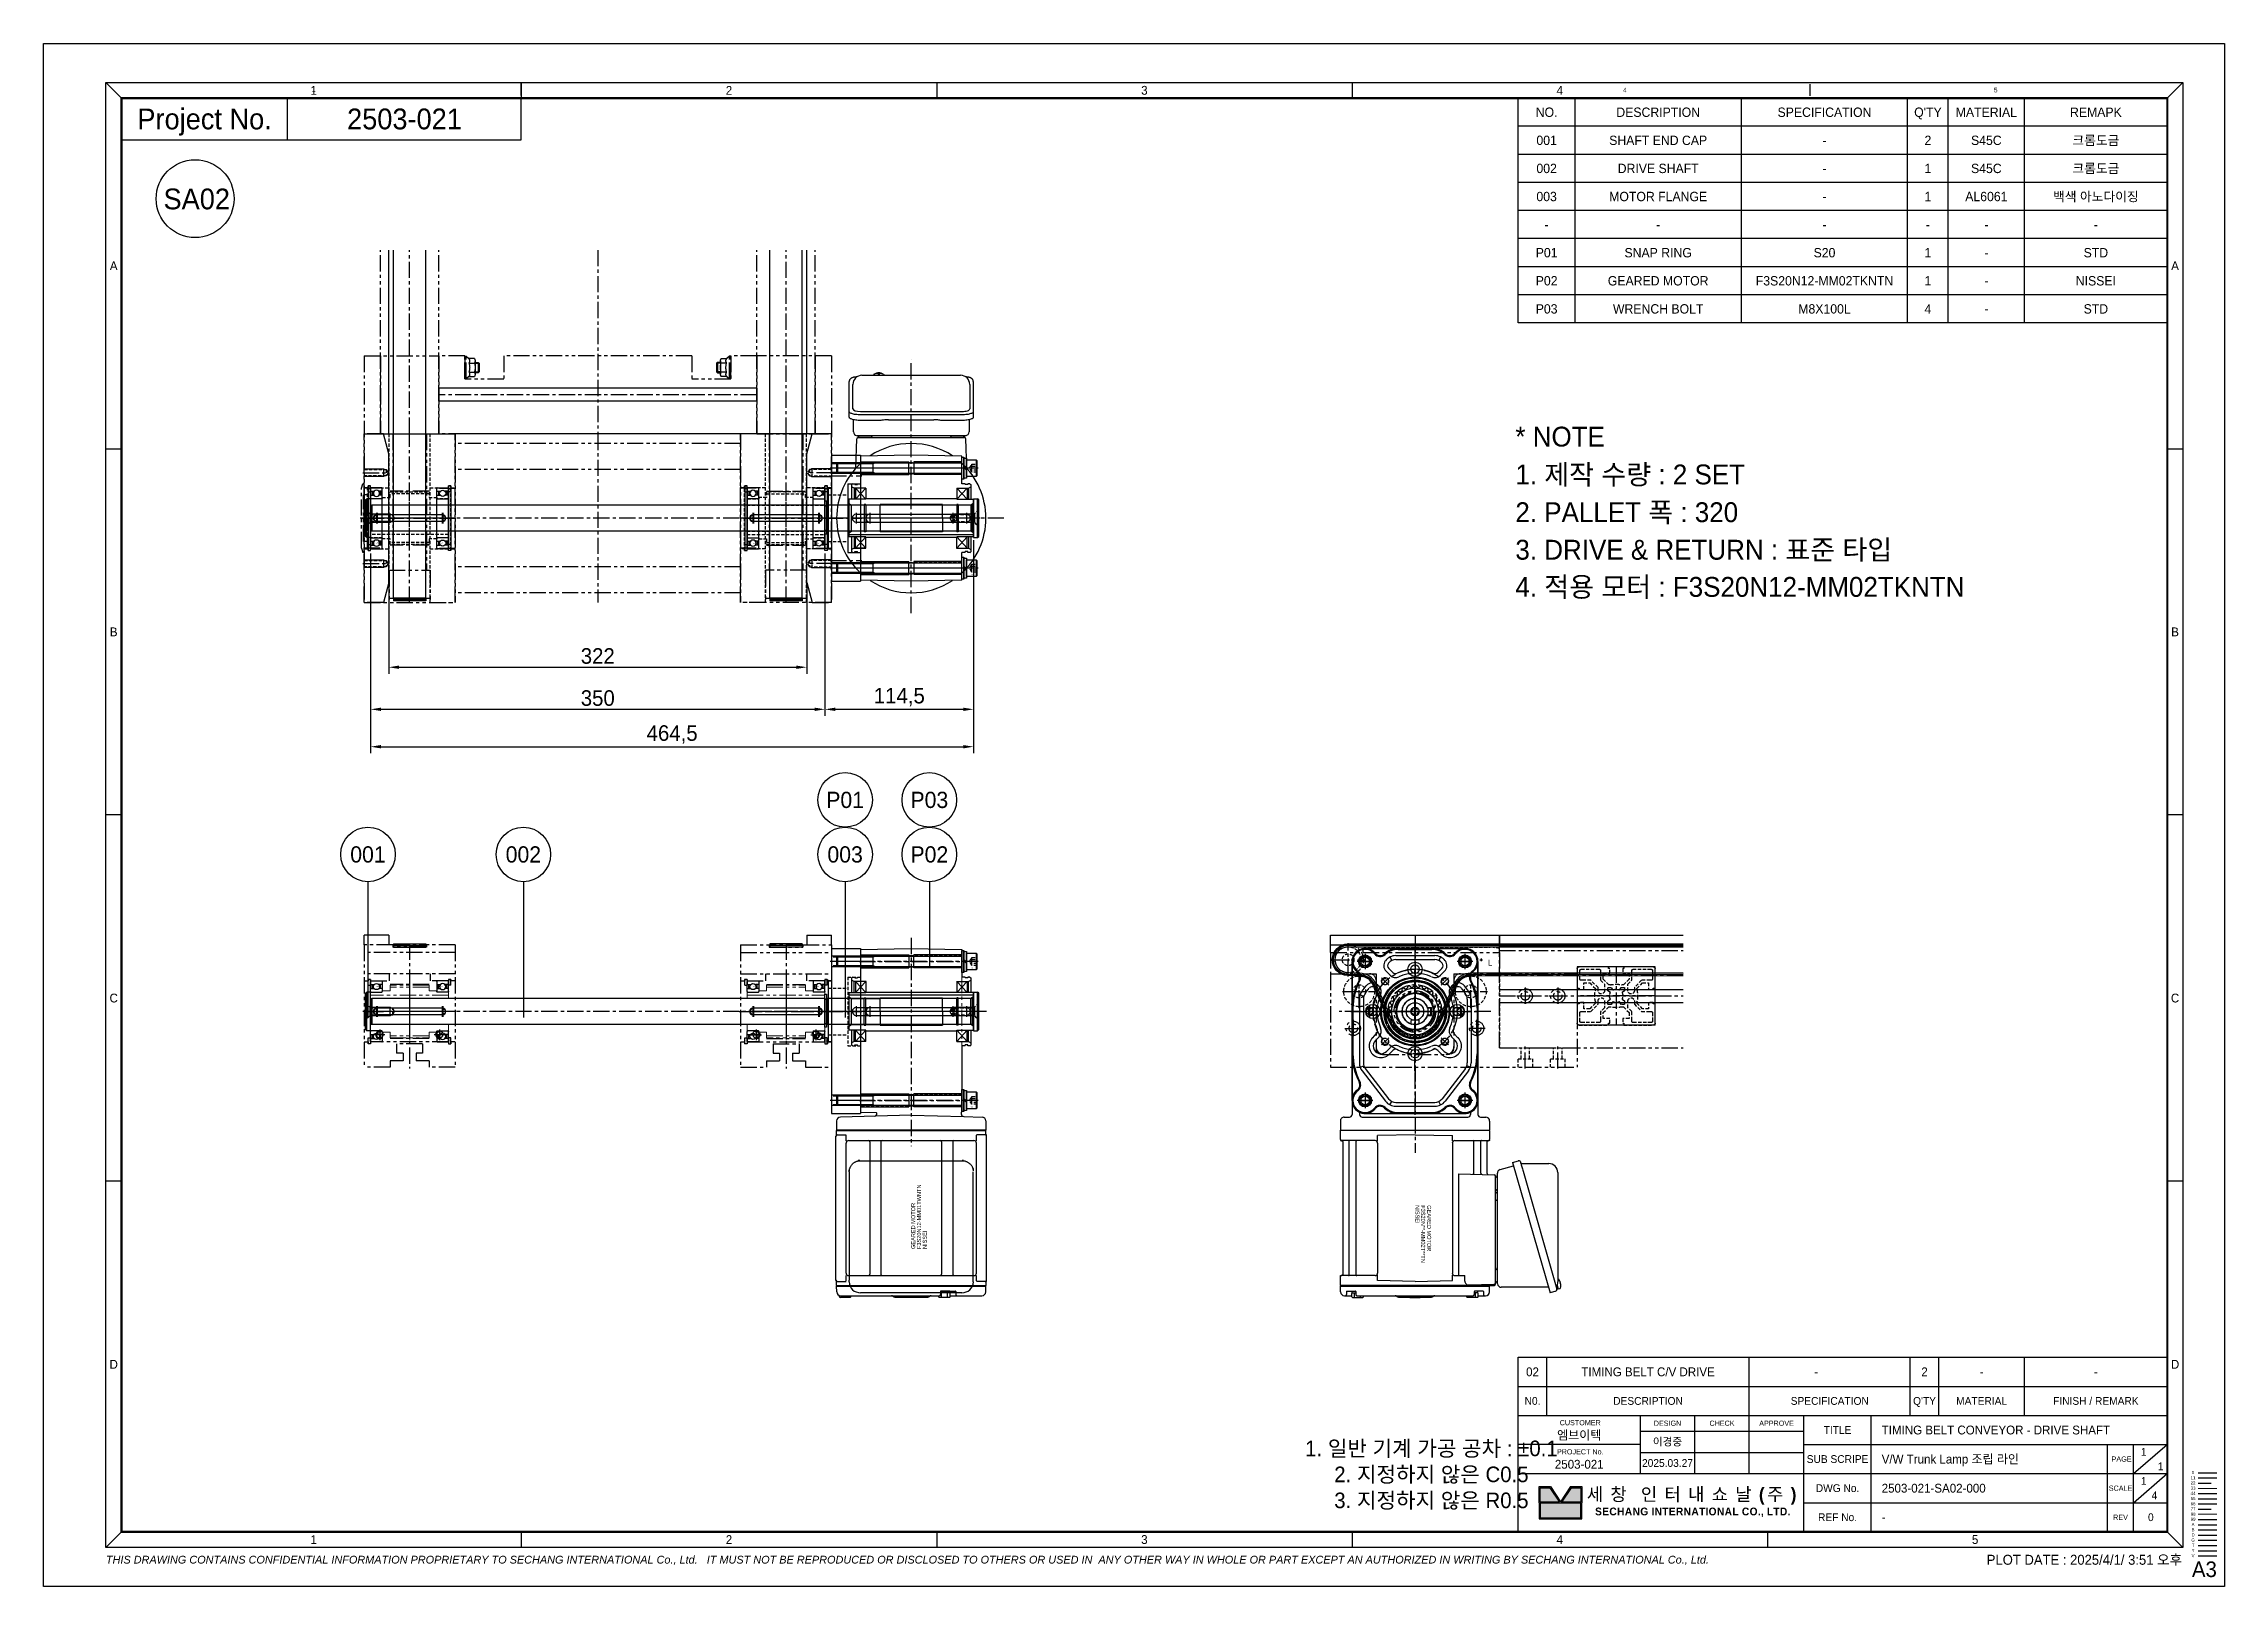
# Model space of a CAD drawing. Header units: inches. Extents: x 0 to 23821, y 0 to 11279.
# Drawn here: x 15020 to 16700, y 1919 to 3107 of the extents above; entities that cross this region are included whole.
import ezdxf
from ezdxf.enums import TextEntityAlignment as Align

# ---------------------------------------------------------------- set-up
doc = ezdxf.new("R2010")
doc.units = ezdxf.units.IN
doc.header["$LTSCALE"] = 10
doc.header["$MEASUREMENT"] = 0
for name, pattern in [('CENTER', [2, 1.25, -0.25, 0.25, -0.25]), ('HIDDEN', [0.375, 0.25, -0.125]), ('PHANTOM', [2.5, 1.25, -0.25, 0.25, -0.25, 0.25, -0.25])]:
    doc.linetypes.add(name, pattern=pattern)
doc.layers.get('Defpoints').update_dxf_attribs({"color": 8})
for name, color, linetype in [('11', 1, 'CENTER'), ('22', 2, 'HIDDEN'), ('44', 4, 'Continuous'), ('55', 5, 'Continuous'), ('66', 6, 'PHANTOM'), ('77', 40, 'HIDDEN'), ('99', 181, 'Continuous'), ('A', 8, 'Continuous'), ('B', 123, 'Continuous'), ('BOM-T', 4, 'Continuous'), ('D', 3, 'Continuous'), ('G', 231, 'Continuous'), ('T', 3, 'Continuous'), ('V', 1, 'Continuous'), ('Y', 60, 'Continuous')]:
    doc.layers.add(name, color=color, linetype=linetype)
doc.layers.add('33', color=3, linetype='PHANTOM', lineweight=9)
doc.layers.add('88', color=35, linetype='Continuous', lineweight=5)
doc.styles.add('SCI', font='')
doc.styles.get("Standard").update_dxf_attribs({"font": 'arial.ttf'})
doc.styles.get('SCI').set_extended_font_data('Gulim')
doc.dimstyles.new('SCH', dxfattribs={"dimtxt": 2.5, "dimasz": 2, "dimexe": 1.25, "dimexo": 0.625, "dimtad": 1, "dimdec": 8, "dimtxsty": 'SCI', "dimcen": 2.5, "dimclrd": 4, "dimclre": 4, "dimclrt": 7, "dimadec": 8, "dimazin": 2, "dimtfac": 1, "dimtdec": 8, "dimtmove": 0, "dimatfit": 3, "dimfxl": 1, "dimarcsym": 0})

msp = doc.modelspace()

# ---------------------------------------------------------------- texts
at = {"style": 'SCI'}
for s, height, p in [('NO.', 7.211538462, (16177.875, 3054.29901897)), ('DESCRIPTION', 7.2115384615, (16263.8125, 3054.29901897)), ('SPECIFICATION', 7.2115384615, (16391.9375, 3054.29901897)), ("Q'TY", 7.211538462, (16471.625, 3054.29901897)), ('MATERIAL', 7.211538462, (16516.625, 3054.29901897)), ('REMAPK', 7.211538462, (16601, 3054.29901897)), ('2503-021', 16, (15298, 3049.11632666)), ('001', 7.211538462, (16177.875, 3032.66440358)), ('SHAFT END CAP', 7.2115384615, (16263.8125, 3032.66440358)), ('-', 7.21153846, (16391.9375, 3032.66440358)), ('2', 7.21153846, (16471.625, 3032.66440358)), ('S45C', 7.211538462, (16516.625, 3032.66440358)), ('크롬도금', 7.211538462, (16601, 3032.66440358)), ('002', 7.211538462, (16177.875, 3011.0297882)), ('DRIVE SHAFT', 7.2115384615, (16263.8125, 3011.0297882)), ('-', 7.21153846, (16391.9375, 3011.0297882)), ('1', 7.21153846, (16471.625, 3011.0297882)), ('S45C', 7.211538462, (16516.625, 3011.0297882)), ('크롬도금', 7.211538462, (16601, 3011.0297882)), ('SA02', 16, (15137.96776648, 2987.51814016)), ('003', 7.211538462, (16177.875, 2989.39517281)), ('MOTOR FLANGE', 7.2115384615, (16263.8125, 2989.39517281)), ('1', 7.21153846, (16471.625, 2989.39517281)), ('AL6061', 7.211538462, (16516.625, 2989.39517281)), ('백색 아노다이징', 7.211538462, (16601, 2989.39517281)), ('-', 7.21153846, (16391.9375, 2989.39517281)), ('-', 7.21153846, (16177.875, 2967.76055743)), ('-', 7.21153846, (16263.8125, 2967.76055743)), ('-', 7.21153846, (16391.9375, 2967.76055743)), ('-', 7.21153846, (16471.625, 2967.76055743)), ('-', 7.21153846, (16516.625, 2967.76055743)), ('-', 7.21153846, (16601, 2967.76055743)), ('P01', 7.211538462, (16177.875, 2946.12594204)), ('SNAP RING', 7.211538462, (16263.8125, 2946.12594204)), ('S20', 7.211538462, (16391.9375, 2946.12594204)), ('1', 7.21153846, (16471.625, 2946.12594204)), ('-', 7.21153846, (16516.625, 2946.12594204)), ('STD', 7.211538462, (16601, 2946.12594204)), ('P02', 7.211538462, (16177.875, 2924.49132666)), ('GEARED MOTOR', 7.2115384615, (16263.8125, 2924.49132666)), ('F3S20N12-MM02TKNTN', 7.2115384615, (16391.9375, 2924.49132666)), ('1', 7.21153846, (16471.625, 2924.49132666)), ('-', 7.21153846, (16516.625, 2924.49132666)), ('NISSEI', 7.211538462, (16601, 2924.49132666)), ('P03', 7.211538462, (16177.875, 2902.85671127)), ('WRENCH BOLT', 7.2115384615, (16263.8125, 2902.85671127)), ('M8X100L', 7.211538462, (16391.9375, 2902.85671127)), ('4', 7.21153846, (16471.625, 2902.85671127)), ('STD', 7.211538462, (16601, 2902.85671127)), ('-', 7.21153846, (16516.625, 2902.85671127)), ('02', 6.8, (16167, 2084.31632666)), ('TIMING BELT C/V DRIVE', 6.8, (16256, 2084.31632666)), ('2', 6.8, (16469, 2084.31632666)), ('-', 6.8, (16513, 2084.31632666)), ('-', 6.8, (16601, 2084.31632666)), ('엠브이텍', 6.8, (16203, 2035.53062268)), ('2503-021', 6.8, (16203, 2013.13062268)), ('2025.03.27', 6, (16271, 2014.11632666))]:
    msp.add_text(s, height=height, dxfattribs=at).set_placement(p, align=Align.MIDDLE_CENTER)
at = {"color": 2, "style": 'SCI'}
for s, p in [('4', (16238.14285714, 3071.36632666)), ('5', (16523.85714286, 3071.36632666))]:
    msp.add_text(s, height=3.57142857, dxfattribs=at).set_placement(p, align=Align.MIDDLE_CENTER)
at = {"style": 'SCI'}
for s, height, p in [('* NOTE', 15.3, (16153.79921201, 2804.49708171)), ('1. 제작 수량 : 2 SET', 15.3, (16153.79921201, 2775.34929817)), ('2. PALLET 폭 : 320', 15.3, (16153.79921201, 2746.2881112)), ('3. DRIVE & RETURN : 표준 타입', 15.3, (16153.79921201, 2717.3784784)), ('4. 적용 모터 : F3S20N12-MM02TKNTN', 15.3, (16153.79921201, 2688.77891293)), ('TIMING BELT CONVEYOR - DRIVE SHAFT', 6.8, (16436, 2039.51632666)), ('V/W Trunk Lamp 조립 라인', 6.8, (16436, 2017.11632666)), ('2503-021-SA02-000', 6.8, (16436, 1994.71632666)), ('-', 6.8, (16436, 1972.31632666))]:
    msp.add_text(s, height=height, dxfattribs=at).set_placement(p, align=Align.MIDDLE_LEFT)
at = {"color": 7, "style": 'SCI'}
for s, p in [('P01', (15637.46238318, 2524.76109838)), ('P03', (15702.3340276, 2524.76109838)), ('001', (15269.8680208, 2482.76109838)), ('002', (15389.59130201, 2482.76109838)), ('003', (15637.46238318, 2482.76109838)), ('P02', (15702.3340276, 2482.76109838))]:
    msp.add_text(s, height=12.5, dxfattribs=at).set_placement(p, align=Align.MIDDLE_CENTER)
at = {"style": 'SCI'}
for s, height, p in [('-', 6.8, (16384.05246338, 2080.98876341)), ('4', 6, (16643.93844529, 1986.18423611))]:
    msp.add_text(s, height=height, dxfattribs=at).set_placement(p)
at = {"insert": (16630, 1972.31632666), "char_height": 6, "width": 26, "attachment_point": 4, "style": 'SCI'}
msp.add_mtext('\\pi11.15446;0', dxfattribs=at)

# ---------------------------------------------------------------- blocks, each defined once
blk = doc.blocks.new('A$C82e70aa9')
h = blk.add_hatch(color=5)
h.dxf.hatch_style = 1
h.paths.add_polyline_path([(290.08, -278.01), (288.21, -278.01), (288.21, -280.8), (291.94, -280.8)])
h.paths.add_polyline_path([(296.06, -278.01), (294.19, -278.01), (292.33, -280.8), (296.06, -280.8)])
h.paths.add_polyline_path([(296.06, -281), (288.21, -281), (288.21, -283.79), (296.06, -283.79)])
at = {"color": 2}
for p, q in [((12, -7.5), (15, -10.5)), ((92, -7.5), (92, -10.5)), ((92, -10), (92, -7.5)), ((172, -7.5), (172, -10.5)), ((252, -7.5), (252, -10.5)), ((412, -7.5), (409, -10.5)), ((15, -286.5), (12, -289.5)), ((92, -286.5), (92, -289.5)), ((172, -286.5), (172, -289.5)), ((252, -286.5), (252, -289.5)), ((332, -286.5), (332, -289.5)), ((409, -286.5), (412, -289.5))]:
    blk.add_line(p, q, dxfattribs=at)
at = {"color": 40}
for p, q in [((47, -18.5), (47, -10.5)), ((92, -18.5), (92, -10.5))]:
    blk.add_line(p, q, dxfattribs=at)
at = {"color": 3}
blk.add_line((304, -10.5), (409, -10.5), dxfattribs=at)
for p, q in [((12, -78), (15, -78)), ((409, -78), (412, -78)), ((15, -148.5), (12, -148.5)), ((412, -148.5), (409, -148.5)), ((15, -219), (12, -219)), ((412, -219), (409, -219)), ((284, -252.9), (409, -252.9)), ((284, -286.5), (284, -252.9)), ((409, -252.9), (409, -286.5)), ((284, -258.5), (409, -258.5)), ((284, -264.1), (409, -264.1)), ((307.5, -264.1), (307.5, -275.3)), ((318, -275.3), (318, -264.1)), ((328.5, -275.3), (328.5, -264.1)), ((339, -286.5), (339, -264.1)), ((307.5, -267.1), (339, -267.1)), ((397.5, -286.5), (397.5, -269.7)), ((402.5, -275.3), (409, -269.7)), ((402.5, -286.5), (402.5, -269.7)), ((284, -275.3), (409, -275.3)), ((402.5, -280.9), (409, -275.3)), ((414.97, -275.13), (418.57, -275.13)), ((288, -280.9), (288, -277.8)), ((288, -277.8), (290.19, -277.8)), ((288, -280.9), (288, -284)), ((288.21, -280.8), (288.21, -278.01)), ((288.21, -278.01), (290.08, -278.01)), ((291.94, -280.8), (288.21, -280.8)), ((296.06, -281), (288.21, -281)), ((288.21, -281), (288.21, -283.79)), ((290.08, -278.01), (291.94, -280.8)), ((290.19, -277.8), (292.13, -280.71)), ((294.08, -277.8), (292.13, -280.71)), ((294.19, -278.01), (292.33, -280.8)), ((296.06, -280.8), (292.33, -280.8)), ((294.08, -277.8), (296.27, -277.8)), ((294.19, -278.01), (296.06, -278.01)), ((296.06, -278.01), (296.06, -280.8)), ((296.06, -283.79), (296.06, -281)), ((296.27, -277.8), (296.27, -280.9)), ((296.27, -284), (296.27, -280.9)), ((288, -284), (296.27, -284)), ((288.21, -283.79), (296.06, -283.79)), ((284, -286.5), (409, -286.5))]:
    blk.add_line(p, q)
at = {"color": 1}
blk.add_lwpolyline([(0, 0), (420, 0), (420, -297), (0, -297)], close=True, dxfattribs=at)
at = {"color": 2}
blk.add_lwpolyline([(12, -7.5), (412, -7.5), (412, -289.5), (12, -289.5)], close=True, dxfattribs=at)
at = {"const_width": 0.4}
blk.add_lwpolyline([(15, -10.5), (409, -10.5), (409, -286.5), (15, -286.5)], close=True, dxfattribs=at)
at = {"color": 40}
blk.add_lwpolyline([(15, -18.5), (92, -18.5)], dxfattribs=at)
blk.add_circle((29.18, -29.85), 7.5)
at = {"layer": '11'}
blk.add_line((414.97, -276.13), (418.57, -276.13), dxfattribs=at)
at = {"layer": '22'}
blk.add_line((414.97, -277.13), (418.57, -277.13), dxfattribs=at)
at = {"layer": '33'}
blk.add_line((414.97, -278.13), (418.57, -278.13), dxfattribs=at)
at = {"layer": '44'}
blk.add_line((414.97, -279.13), (418.57, -279.13), dxfattribs=at)
at = {"layer": '55'}
blk.add_line((414.97, -280.13), (418.57, -280.13), dxfattribs=at)
at = {"layer": '66'}
blk.add_line((414.97, -281.13), (418.57, -281.13), dxfattribs=at)
at = {"layer": '77'}
blk.add_line((414.97, -282.13), (418.57, -282.13), dxfattribs=at)
at = {"layer": '88'}
blk.add_line((414.97, -283.13), (418.57, -283.13), dxfattribs=at)
at = {"layer": '99'}
blk.add_line((414.97, -284.13), (418.57, -284.13), dxfattribs=at)
at = {"layer": 'A'}
blk.add_line((414.97, -285.13), (418.57, -285.13), dxfattribs=at)
at = {"layer": 'B'}
blk.add_line((414.97, -286.13), (418.57, -286.13), dxfattribs=at)
at = {"layer": 'D'}
for p, q in [((289.5, -258.5), (289.5, -252.9)), ((328.5, -258.5), (328.5, -252.9)), ((359.5, -258.5), (359.5, -252.9)), ((365, -258.5), (365, -252.9)), ((381.5, -258.5), (381.5, -252.9)), ((289.5, -264.1), (289.5, -258.5)), ((328.5, -264.1), (328.5, -258.5)), ((359.5, -264.1), (359.5, -258.5)), ((365, -264.1), (365, -258.5)), ((381.5, -264.1), (381.5, -258.5)), ((352, -286.5), (352, -264.1)), ((307.5, -269.7), (284, -269.7)), ((307.5, -271.2), (339, -271.2)), ((339, -269.7), (409, -269.7)), ((339, -280.9), (409, -280.9)), ((414.97, -287.13), (418.57, -287.13))]:
    blk.add_line(p, q, dxfattribs=at)
at = {"layer": 'G'}
blk.add_line((414.97, -288.13), (418.57, -288.13), dxfattribs=at)
at = {"layer": 'T'}
blk.add_line((414.97, -289.13), (418.57, -289.13), dxfattribs=at)
at = {"layer": 'V'}
blk.add_line((414.97, -291.13), (418.57, -291.13), dxfattribs=at)
at = {"layer": 'Y'}
blk.add_line((414.97, -290.13), (418.57, -290.13), dxfattribs=at)
at = {"color": 2, "style": 'SCI'}
blk.add_text('1', height=1, dxfattribs=at).set_placement((52, -8.75), align=Align.MIDDLE_CENTER)
at = {"style": 'SCI'}
for s, height, p in [('Project No.', 4, (31, -14.5)), ('N0.', 1.5, (286.75, -261.3)), ('DESCRIPTION', 1.5, (309, -261.3)), ('SPECIFICATION', 1.5, (344, -261.3)), ("Q'TY", 1.5, (362.25, -261.3)), ('MATERIAL', 1.5, (373.25, -261.3)), ('FINISH / REMARK', 1.5, (395.25, -261.3)), ('이경중', 1.5, (312.75, -269.15)), ('0', 0.6, (413.97, -275.09))]:
    blk.add_text(s, height=height, dxfattribs=at).set_placement(p, align=Align.MIDDLE_CENTER)
at = {"linetype": 'Continuous', "style": 'SCI'}
blk.add_text('PLOT DATE : 2025/4/1/ 3:51 오후', height=1.92, dxfattribs=at).set_placement((411.86, -292.84), align=Align.RIGHT)
at = {"color": 2, "style": 'SCI'}
blk.add_text('A3', height=3, dxfattribs=at).set_placement((418.55, -296.11), align=Align.BOTTOM_RIGHT)
at = {"color": 2, "attachment_point": 5, "style": 'SCI'}
for s, insert, char_height, width in [('1', (52, -9), 1.7, 80), ('2', (132, -9), 1.7, 80), ('3', (212, -9), 1.7, 80), ('4', (292, -9), 1.7, 80), ('A', (13.5, -42.75), 1.7, 3), ('A', (410.5, -42.75), 1.7, 3), ('B', (13.5, -113.25), 1.7, 3), ('B', (410.5, -113.25), 1.7, 3), ('C', (13.5, -183.75), 1.7, 3), ('C', (410.5, -183.75), 1.7, 3), ('D', (13.5, -254.25), 1.7, 3), ('D', (410.5, -254.25), 1.7, 3), ('1. 일반 기계 가공 공차 : ±0.1\\P2. 지정하지 않은 C0.5\\P3. 지정하지 않은 R0.5', (267.28, -275.6), 3, 83.5818), ('1', (52, -288), 1.7, 80), ('2', (132, -288), 1.7, 80), ('3', (212, -288), 1.7, 80), ('4', (292, -288), 1.7, 80), ('5', (372, -288), 1.7, 80)]:
    blk.add_mtext(s, dxfattribs=dict(at, insert=insert, char_height=char_height, width=width))
at = {"style": 'SCI'}
for s, insert, char_height, width, attachment_point in [(' CUSTOMER', (295.75, -265.5), 1, 23.5, 5), ('DESIGN', (312.75, -265.6), 1, 10.5, 5), ('CHECK', (323.25, -265.6), 1, 10.5, 5), ('APPROVE', (333.75, -265.6), 1, 10.5, 5), ('TITLE', (345.5, -266.9), 1.5, 13, 5), (' PROJECT No.', (295.75, -271.1), 1, 23.5, 5), ('SUB SCRIPE', (345.5, -272.5), 1.5, 13, 5), (' PAGE', (400, -272.5), 1, 5, 5), ('\\pi1.42726;1', (402.5, -271.1), 1.5, 3.25, 4), ('\\pi1.42726;1', (402.5, -276.7), 1.5, 3.25, 4), ('\\pi1.42726;1', (405.75, -273.9), 1.5, 3.25, 4), ('{\\fGulim|b1|i0|c129|p50;\\T1.45;세창 인터내쇼날(주)}', (317.63, -279.65), 2.5, 38.7333, 5), ('DWG No.', (345.5, -278.1), 1.5, 13, 5), ('SCALE', (400, -278.1), 1, 5, 5), ('{\\fGulim|b1|i0|c129|p50;\\T1.05;SECHANG INTERNATIONAL CO., LTD.}', (317.63, -282.75), 1.5, 38.7333, 5), ('REF No.', (345.5, -283.7), 1.5, 13, 5), ('REV', (400, -283.7), 1, 5, 5)]:
    blk.add_mtext(s, dxfattribs=dict(at, insert=insert, char_height=char_height, width=width, attachment_point=attachment_point))
at = {"color": 3, "insert": (12, -292), "char_height": 1.5, "width": 400.0238, "attachment_point": 4, "style": 'SCI'}
blk.add_mtext('{\\fArial|b0|i1|c0|p34;THIS DRAWING CONTAINS CONFIDENTIAL INFORMATION PROPRIETARY TO SECHANG INTERNATIONAL Co., Ltd.   IT MUST NOT BE REPRODUCED OR DISCLOSED TO OTHERS OR USED IN  ANY OTHER WAY IN WHOLE OR PART EXCEPT AN AUTHORIZED IN WRITING BY SECHANG INTERNATIONAL Co., Ltd.  }', dxfattribs=at)
at = {"layer": '11', "style": 'SCI'}
blk.add_text('11', height=0.6, dxfattribs=at).set_placement((413.97, -276.09), align=Align.MIDDLE_CENTER)
at = {"layer": '22', "style": 'SCI'}
blk.add_text('22', height=0.6, dxfattribs=at).set_placement((413.97, -277.09), align=Align.MIDDLE_CENTER)
at = {"layer": '33', "style": 'SCI'}
blk.add_text('33', height=0.6, dxfattribs=at).set_placement((413.97, -278.09), align=Align.MIDDLE_CENTER)
at = {"layer": '44', "style": 'SCI'}
blk.add_text('44', height=0.6, dxfattribs=at).set_placement((413.97, -279.09), align=Align.MIDDLE_CENTER)
at = {"layer": '55', "style": 'SCI'}
blk.add_text('55', height=0.6, dxfattribs=at).set_placement((413.97, -280.09), align=Align.MIDDLE_CENTER)
at = {"layer": '66', "style": 'SCI'}
blk.add_text('66', height=0.6, dxfattribs=at).set_placement((413.97, -281.09), align=Align.MIDDLE_CENTER)
at = {"layer": '77', "style": 'SCI'}
blk.add_text('77', height=0.6, dxfattribs=at).set_placement((413.97, -282.09), align=Align.MIDDLE_CENTER)
at = {"layer": '88', "style": 'SCI'}
blk.add_text('88', height=0.6, dxfattribs=at).set_placement((413.97, -283.09), align=Align.MIDDLE_CENTER)
at = {"layer": '99', "style": 'SCI'}
blk.add_text('99', height=0.6, dxfattribs=at).set_placement((413.97, -284.09), align=Align.MIDDLE_CENTER)
at = {"layer": 'A', "style": 'SCI'}
blk.add_text('A', height=0.6, dxfattribs=at).set_placement((413.97, -285.09), align=Align.MIDDLE_CENTER)
at = {"layer": 'B', "style": 'SCI'}
blk.add_text('B', height=0.6, dxfattribs=at).set_placement((413.97, -286.09), align=Align.MIDDLE_CENTER)
at = {"layer": 'D', "style": 'SCI'}
blk.add_text('D', height=0.6, dxfattribs=at).set_placement((413.97, -287.09), align=Align.MIDDLE_CENTER)
at = {"layer": 'G', "style": 'SCI'}
blk.add_text('G', height=0.6, dxfattribs=at).set_placement((413.97, -288.09), align=Align.MIDDLE_CENTER)
at = {"layer": 'T', "style": 'SCI'}
blk.add_text('T', height=0.6, dxfattribs=at).set_placement((413.97, -289.09), align=Align.MIDDLE_CENTER)
at = {"layer": 'V', "style": 'SCI'}
blk.add_text('V', height=0.6, dxfattribs=at).set_placement((413.97, -291.09), align=Align.MIDDLE_CENTER)
at = {"layer": 'Y', "style": 'SCI'}
blk.add_text('Y', height=0.6, dxfattribs=at).set_placement((413.97, -290.09), align=Align.MIDDLE_CENTER)
blk = doc.blocks.new('A$Cb1a6f932')
for p, q in [((-48.5, 22.5), (48.5, 22.5)), ((-48.5, 0), (-48.5, 22.5)), ((-41.8, 22.5), (-41.8, 0)), ((-35.2, 22.5), (-35.2, 0)), ((-26.5, 12.5), (-26.5, 22.5)), ((26.5, 12.5), (26.5, 22.5)), ((35.2, 22.5), (35.2, 0)), ((41.8, 22.5), (41.8, 0)), ((48.5, 0), (48.5, 22.5)), ((-48.5, 0), (48.5, 0)), ((-26.5, 12.5), (26.5, 12.5)), ((-23.5, -2.5), (-23.5, 0)), ((23.5, -2.5), (23.5, 0)), ((-23.5, -2.5), (23.5, -2.5))]:
    blk.add_line(p, q)
at = {"layer": '11'}
for p, q in [((-38.5, 23.5), (-38.5, -1)), ((-35, -1), (-35, 23.5)), ((-32.5, -1), (-32.5, 23.5)), ((0, -3.5), (0, 23.5)), ((32.5, -1), (32.5, 23.5)), ((35, -1), (35, 23.5)), ((38.5, 23.5), (38.5, -1))]:
    blk.add_line(p, q, dxfattribs=at)
at = {"layer": '22'}
for p, q in [((-18, -2.5), (-18, 12.5)), ((18, -2.5), (18, 12.5))]:
    blk.add_line(p, q, dxfattribs=at)
at = {"layer": 'T'}
for p, q in [((-42.5, 22.5), (-42.5, 0)), ((-34.5, 22.5), (-34.5, 0)), ((34.5, 22.5), (34.5, 0)), ((42.5, 22.5), (42.5, 0))]:
    blk.add_line(p, q, dxfattribs=at)
blk = doc.blocks.new('A$Cba77a560')
at = {"lineweight": -3}
for p, q in [((-39, 47.8), (0, 48.5)), ((-39, 47.8), (-39, 26.5)), ((0, 48.5), (39, 47.8)), ((39, 26.5), (39, 47.8)), ((-39, -26.5), (-39, -47.8)), ((39, -47.8), (39, -26.5)), ((-42.8, -38.4), (-42, -61)), ((-39, -47.8), (0, -48.5)), ((0, -48.5), (39, -47.8)), ((42.8, -38.4), (42, -61)), ((-44.5, -75.8), (-44.5, -66.5)), ((-41.7, -63.5), (-37.5, -63.5)), ((41, -62), (-41, -62)), ((-40.1, -62), (-30.9, -62)), ((-37.5, -63.5), (41.7, -63.5)), ((30.9, -62), (40.1, -62)), ((44.5, -66.5), (44.5, -75.8)), ((-47.8, -77.7), (-47.7, -77.4)), ((-47.8, -82), (-47.8, -77.7)), ((-47.8, -82), (-47.7, -81.7)), ((-47.8, -105.3), (-47.8, -82)), ((-47.7, -77.4), (-47.6, -77.1)), ((-47.7, -81.7), (-47.6, -81.5)), ((-47.6, -77.1), (-47.3, -76.9)), ((-47.6, -81.5), (-47.3, -81.2)), ((-47.3, -76.9), (-46.9, -76.6)), ((-47.3, -81.2), (-46.9, -80.9)), ((-46.9, -76.6), (-46.5, -76.4)), ((-46.9, -80.9), (-46.5, -80.7)), ((-46.5, -76.4), (-45.9, -76.2)), ((-46.5, -80.7), (-45.9, -80.5)), ((-45.9, -76.2), (-45.2, -76)), ((-45.9, -80.5), (-45.2, -80.3)), ((-45.2, -76), (-44.5, -75.8)), ((-45.2, -80.3), (-44.5, -80.1)), ((-44.5, -75.8), (-43.7, -75.6)), ((-44.5, -80.1), (-43.7, -79.9)), ((-43.7, -75.6), (-42.8, -75.5)), ((-43.7, -79.9), (-42.8, -79.8)), ((-42.8, -75.5), (-41.9, -75.4)), ((-42.8, -79.8), (-41.9, -79.7)), ((-41.9, -75.4), (-41, -75.3)), ((-41.9, -79.7), (-41, -79.6)), ((-41, -75.3), (-40, -75.3)), ((-41, -79.6), (-40, -79.6)), ((-40, -75.3), (-39, -75.2)), ((-40, -79.6), (-39, -79.6)), ((-39, -75.2), (-24.9, -75.2)), ((-39, -79.6), (39, -79.6)), ((39, -82.1), (-39, -82.1)), ((-21.3, -75.5), (-20.5, -75.6)), ((17.5, -75.8), (-17.5, -75.8)), ((20.5, -75.6), (21.3, -75.5)), ((24.9, -75.2), (39, -75.2)), ((39, -75.2), (40, -75.3)), ((39, -79.6), (40, -79.6)), ((40, -75.3), (41, -75.3)), ((40, -79.6), (41, -79.6)), ((41, -75.3), (41.9, -75.4)), ((41, -79.6), (41.9, -79.7)), ((41.9, -75.4), (42.8, -75.5)), ((41.9, -79.7), (42.8, -79.8)), ((42.8, -75.5), (43.7, -75.6)), ((42.8, -79.8), (43.7, -79.9)), ((43.7, -75.6), (44.5, -75.8)), ((43.7, -79.9), (44.5, -80.1)), ((44.5, -75.8), (45.2, -76)), ((44.5, -80.1), (45.2, -80.3)), ((45.2, -76), (45.9, -76.2)), ((45.2, -80.3), (45.9, -80.5)), ((45.9, -76.2), (46.4, -76.4)), ((45.9, -80.5), (46.4, -80.7)), ((46.4, -76.4), (46.9, -76.6)), ((46.4, -80.7), (46.9, -80.9)), ((46.9, -76.6), (47.3, -76.9)), ((46.9, -80.9), (47.3, -81.2)), ((47.3, -76.9), (47.6, -77.1)), ((47.3, -81.2), (47.6, -81.5)), ((47.6, -77.1), (47.7, -77.4)), ((47.6, -81.5), (47.7, -81.7)), ((47.7, -77.4), (47.8, -77.7)), ((47.7, -81.7), (47.8, -82)), ((47.8, -77.7), (47.8, -82)), ((47.8, -82), (47.8, -105.3)), ((-45, -103), (-45, -84.1)), ((45, -84.1), (45, -103)), ((38, -110), (-38, -110)), ((21, -110), (21, -110.2)), ((21, -110), (21, -110.2)), ((21.3, -110.8), (21.4, -110.9)), ((21.4, -110.9), (21.5, -111)), ((24.5, -110.7), (24.5, -111.3)), ((24.5, -111.9), (24.5, -112)), ((25.5, -111.3), (25.5, -110.7)), ((25.5, -112), (25.5, -111.9)), ((28.5, -111), (28.6, -110.9)), ((28.6, -110.9), (28.7, -110.8)), ((28.7, -110.8), (28.7, -110.8)), ((29, -110.2), (29, -110)), ((29, -110.2), (29, -110))]:
    blk.add_line(p, q, dxfattribs=at)
for p, q in [((-45, 26.5), (-46, 25.9)), ((-46, 14.5), (-46, 25.9)), ((-44, 23), (-46, 24.2)), ((-45, 26.5), (-43.5, 26.5)), ((-44, 14.5), (-44, 23)), ((-34.8, 23), (-44, 23)), ((-43.5, 26.5), (-43.5, 25.8)), ((-43.5, 25.8), (-41.5, 25.8)), ((-43, 23), (-43, 14.5)), ((-35, 23), (-43, 14.5)), ((-35, 14.5), (-43, 23)), ((-41.5, 26.5), (-39, 26.5)), ((-41.5, 26.5), (-41.5, 25.8)), ((-35, 23), (-35, 14.5)), ((35, 23), (35, 14.5)), ((44, 23), (35, 23)), ((35, 23), (44, 23)), ((35, 14.5), (43, 23)), ((35, 23), (43, 14.5)), ((41.5, 26.5), (39, 26.5)), ((41.5, 26.5), (41.5, 25.8)), ((43.5, 25.8), (41.5, 25.8)), ((43, 23), (43, 14.5)), ((45, 26.5), (43.5, 26.5)), ((43.5, 26.5), (43.5, 25.8)), ((44, 23), (46, 24.2)), ((44, 14.5), (44, 23)), ((45, 26.5), (46, 25.9)), ((46, 14.5), (46, 25.9)), ((-48, 14.5), (-35, 14.5)), ((-48, -14.5), (-48, 14.5)), ((-48, 12.8), (48, 12.8)), ((-48, 11.2), (-46, 10)), ((-46, 10), (-36.2, 10)), ((-46, -10), (-46, 10)), ((-36.2, 10.5), (-35, 10.5)), ((-36.2, -10.5), (-36.2, 10.5)), ((-35, 15), (35, 15)), ((-35, -10.5), (-35, 10.5)), ((-35, 10), (-24, 10)), ((-24, 0), (-24, 10.5)), ((-24, 10.5), (24, 10.5)), ((-24, 0), (-24, -10.5)), ((24, 0), (24, 10.5)), ((24, 10), (35, 10)), ((24, 0), (24, -10.5)), ((35, 14.5), (48, 14.5)), ((35, 10.5), (36.2, 10.5)), ((35, -10.5), (35, 10.5)), ((36.2, -10.5), (36.2, 10.5)), ((36.2, 10), (46, 10)), ((48, 11.2), (46, 10)), ((46, 10), (46, -10)), ((48, -14.5), (48, 14.5)), ((-48, -11.2), (-46, -10)), ((-35, -14.5), (-48, -14.5)), ((-46, -10), (-36.2, -10)), ((-46, -25.9), (-46, -14.5)), ((-44, -23), (-44, -14.5)), ((-43, -23), (-43, -14.5)), ((-35, -23), (-43, -14.5)), ((-35, -14.5), (-43, -23)), ((-36.2, -10.5), (-35, -10.5)), ((-35, -10), (-24, -10)), ((-35, -23), (-35, -14.5)), ((-35, -15), (35, -15)), ((-24, -10.5), (24, -10.5)), ((24, -10), (35, -10)), ((35, -10.5), (36.2, -10.5)), ((35, -14.5), (48, -14.5)), ((35, -23), (35, -14.5)), ((35, -14.5), (43, -23)), ((35, -23), (43, -14.5)), ((36.2, -10), (46, -10)), ((43, -23), (43, -14.5)), ((44, -23), (44, -14.5)), ((48, -11.2), (46, -10)), ((46, -25.9), (46, -14.5)), ((-44, -23), (-46, -24.2)), ((-45, -26.5), (-46, -25.9)), ((-45, -26.5), (-43.5, -26.5)), ((-35, -23), (-44, -23)), ((-43.5, -26.5), (-43.5, -25.8)), ((-43.5, -25.8), (-41.5, -25.8)), ((-41.5, -26.5), (-41.5, -25.8)), ((-41.5, -26.5), (-39, -26.5)), ((35, -23), (44, -23)), ((41.5, -26.5), (39, -26.5)), ((41.5, -26.5), (41.5, -25.8)), ((43.5, -25.8), (41.5, -25.8)), ((43.5, -26.5), (43.5, -25.8)), ((45, -26.5), (43.5, -26.5)), ((44, -23), (46, -24.2)), ((45, -26.5), (46, -25.9))]:
    blk.add_line(p, q)
for centre, radius, start, end in [((0, 0), 57.5, 56.4956, 123.5044), ((0, 0), 57.5, 132.7079, 180), ((0, 0), 57.5, 0, 47.2921), ((0, 0), 57.5, 180, 227.2921), ((0, 0), 57.5, 312.7079, 0), ((0, 0), 57.5, 236.4956, 303.5044), ((-41.5, -66.5), 3, 95.7392, 180), ((-41, -61), 1, 182, 270), ((-42, -61.5), 2, 275.7392, 346.2628), ((-29, -61.5), 2, 194.4775, 270), ((29, -61.5), 2, 270, 345.5225), ((42, -61.5), 2, 193.7372, 264.2608), ((41, -61), 1, 270, 358), ((41.5, -66.5), 3, 0, 84.2608), ((-38, -103), 7, 180, 270), ((21.6, -110.5), 0.486, 221.8791, 226.241), ((25, -105.5), 6.5, 237.8797, 302.1203), ((24.4, -111.4), 1.37, 173.3134, 186.6866), ((25, -104.7), 6.77, 252.9989, 262.6853), ((25, -105), 6.77, 252.9989, 262.6853), ((24.7, -112.6), 1.29, 98.9986, 115.405), ((24.7, -110.6), 1.29, 244.595, 261.0014), ((25, -101.8), 9.01, 266.7221, 273.2779), ((25, -105.5), 6.5, 265.4534, 274.5466), ((25.3, -112.6), 1.29, 64.595, 81.0014), ((25.3, -110.6), 1.29, 278.9986, 295.405), ((25, -104.7), 6.77, 277.3147, 287.0011), ((25, -105), 6.77, 277.3147, 287.0011), ((25.6, -111.4), 1.37, 353.3134, 6.6866), ((38, -103), 7, 270, 0)]:
    blk.add_arc(centre, radius, start, end, dxfattribs=at)
for centre, start_param, end_param in [((-39, -84.1), 1.570796, 3.141593), ((39, -84.1), 0, 1.570796)]:
    blk.add_ellipse(centre, major_axis=(6, 0), ratio=0.324978, start_param=start_param, end_param=end_param, dxfattribs=at)
for points, knots in [([(-24.9, -75.2), (-23.2, -75.3), (-24.3, -75.2), (-21.6, -75.4), (-22.2, -75.4), (-21.3, -75.5)], [0, 0, 0, 0, 1.388453, 2.780018, 3.627164, 3.627164, 3.627164, 3.627164]), ([(-20.5, -75.6), (-20.2, -75.6), (-19.4, -75.7), (-18.4, -75.8), (-17.7, -75.8), (-17.5, -75.8)], [0, 0, 0, 0, 0.3792285, 0.7680446, 1, 1, 1, 1]), ([(17.5, -75.8), (18.7, -75.7), (18.2, -75.8), (20.1, -75.6), (19.9, -75.6), (20.5, -75.6)], [0, 0, 0, 0, 1.176582, 2.356169, 3.030308, 3.030308, 3.030308, 3.030308]), ([(21.3, -75.5), (22.8, -75.3), (21.9, -75.4), (24.6, -75.2), (23.9, -75.3), (24.9, -75.2)], [0, 0, 0, 0, 1.359692, 2.82201, 3.627139, 3.627139, 3.627139, 3.627139]), ([(-47.8, -105.3), (-47.8, -105.4), (-47.8, -105.7), (-47.7, -106.1), (-47.5, -106.5), (-47.2, -106.9), (-46.9, -107.2), (-46.6, -107.5), (-46.1, -107.8), (-45.6, -108.1), (-45, -108.3), (-44.3, -108.5), (-43.8, -108.7), (-43.5, -108.7), (-43.4, -108.7)], [0, 0, 0, 0, 0.068906, 0.139476, 0.209438, 0.280718, 0.355628, 0.437237, 0.529585, 0.636589, 0.756203, 0.875311, 0.98934, 1, 1, 1, 1]), ([(21, -110.2), (21, -110.3), (21, -110.4), (21.1, -110.6), (21.2, -110.7), (21.3, -110.8)], [0, 0, 0, 0, 0.329406, 0.709553, 1, 1, 1, 1]), ([(28.7, -110.8), (28.7, -110.8), (28.8, -110.7), (28.9, -110.6), (29, -110.4), (29, -110.2), (29, -110.2)], [0, 0, 0, 0, 0.04709, 0.447062, 0.808158, 1, 1, 1, 1]), ([(41.4, -109.2), (42.1, -109), (42.8, -108.9), (43.4, -108.7), (43.7, -108.7), (44.1, -108.6), (44.8, -108.4), (45.5, -108.1), (46, -107.9), (46.5, -107.6), (46.9, -107.2), (47.2, -106.9), (47.5, -106.5), (47.7, -106.1), (47.8, -105.7), (47.8, -105.4), (47.8, -105.3)], [-0.308501, -0.308501, -0.308501, -0.308501, 0, 0, 0, 0.103357, 0.215357, 0.331905, 0.455265, 0.558115, 0.645908, 0.724824, 0.798509, 0.869222, 0.938414, 1, 1, 1, 1])]:
    blk.add_open_spline(points, degree=3, knots=knots, dxfattribs=at)
for points in [[(-43.4, -108.7), (-43.4, -108.7), (-43.4, -108.7), (-43.4, -108.7)], [(-43.4, -108.7), (-42.8, -108.8), (-42.2, -108.9), (-41.6, -109.1)], [(-38, -110), (-38, -110), (-38, -110), (-38, -110)], [(21.3, -110.8), (21.3, -110.8), (21.3, -110.8), (21.3, -110.8)], [(28.7, -110.8), (28.7, -110.8), (28.7, -110.8), (28.7, -110.8)]]:
    blk.add_open_spline(points, degree=3, dxfattribs=at)
at = {"layer": '11', "lineweight": -3}
for p, q in [((0, 73.1), (0, -122)), ((-44, 38.5), (44, 38.5)), ((-71.4, 0), (71.4, 0)), ((-44, -38.5), (44, -38.5))]:
    blk.add_line(p, q, dxfattribs=at)
at = {"layer": '22', "lineweight": -3}
for p, q in [((39, 42.8), (-39, 42.8)), ((39, 34.2), (-39, 34.2)), ((39, -34.2), (-39, -34.2)), ((39, -42.8), (-39, -42.8))]:
    blk.add_line(p, q, dxfattribs=at)
at = {"layer": 'T', "lineweight": -3}
for p, q in [((-39, 43.5), (-2, 43.5)), ((-2, 33.5), (-2, 43.5)), ((2, 43.5), (2, 33.5)), ((39, 43.5), (2, 43.5)), ((-39, 33.5), (-2, 33.5)), ((39, 33.5), (2, 33.5)), ((-39, -33.5), (-2, -33.5)), ((-2, -43.5), (-2, -33.5)), ((2, -33.5), (2, -43.5)), ((39, -33.5), (2, -33.5)), ((-39, -43.5), (-2, -43.5)), ((39, -43.5), (2, -43.5))]:
    blk.add_line(p, q, dxfattribs=at)
blk = doc.blocks.new('A$C98b997a5')
for p, q in [((-5.5, 25), (-5.5, -25)), ((-0.5, 25), (-0.5, -25))]:
    blk.add_line(p, q)
for centre, start, end in [((-3, 25), 0, 180), ((-3, -25), 180, 0)]:
    blk.add_arc(centre, 2.5, start, end)
at = {"layer": '11'}
for p, q in [((1, 25), (-7, 25)), ((-3, 28.5), (-3, -29)), ((1, -25), (-7, -25))]:
    blk.add_line(p, q, dxfattribs=at)
blk = doc.blocks.new('A$C6a7e4fae')
for p, q in [((13.3, 1.2), (-12.2, 1.2)), ((-12.2, 1.2), (-12.2, 0)), ((-12.2, 0), (13.3, 0)), ((-9.5, 0), (-9.5, 1.2)), ((9.5, 0), (9.5, 1.2)), ((13.3, 0), (13.3, 1.2))]:
    blk.add_line(p, q)
at = {"layer": '11'}
blk.add_line((0, -1), (0, 2.4), dxfattribs=at)
at = {"layer": 'BOM-T', "color": 4, "style": 'SCI'}
blk.add_text('S20', height=0.6, dxfattribs=at).set_placement((-11.6, 0.6), align=Align.MIDDLE_LEFT)
blk = doc.blocks.new('A$C61accbae')
for p, q in [((-15, 0), (-15, -3)), ((-15, 0), (15, 0)), ((15, 0), (15, -3)), ((-15, -3), (-14, -4)), ((-15, -3), (15, -3)), ((-14, -4), (14, -4)), ((14, -4), (15, -3))]:
    blk.add_line(p, q)
at = {"layer": '11'}
blk.add_line((0, -5), (0, 1), dxfattribs=at)
at = {"layer": '22'}
for p, q in [((-3.3, -0.6), (-3.3, 0)), ((3.3, -0.6), (3.3, 0)), ((-3.3, -0.6), (-6.7, -4)), ((3.3, -0.6), (-3.3, -0.6)), ((6.7, -4), (3.3, -0.6))]:
    blk.add_line(p, q, dxfattribs=at)
blk = doc.blocks.new('A$C2a1173b8')
for p, q in [((-5.5, 32), (-5.5, -32)), ((0.5, 32), (0.5, -32))]:
    blk.add_line(p, q)
for centre, start, end in [((-2.5, 32), 0, 180), ((-2.5, -32), 180, 0)]:
    blk.add_arc(centre, 3, start, end)
at = {"layer": '11'}
for p, q in [((-2.5, -36), (-2.5, 36)), ((1.5, 32), (-6.5, 32)), ((1.5, -32), (-6.5, -32))]:
    blk.add_line(p, q, dxfattribs=at)
blk = doc.blocks.new('A$Ca3c98541')
for p, q in [((-465.5, 9), (-464.5, 10)), ((-465.5, -9), (-465.5, 9)), ((-464.5, 10), (-352.4, 10)), ((-464.5, -10), (-464.5, 10)), ((-375, 3), (-460, 3)), ((-352.4, -10), (-352.4, 10)), ((-352.4, 9.5), (-351, 9.5)), ((-351, 10), (-2, 10)), ((-351, -10), (-351, 10)), ((-346.5, 2.5), (-295.5, 2.5)), ((-56.5, 2.5), (-5.5, 2.5)), ((-2, 10), (-1, 9)), ((-2, -10), (-2, 10)), ((-1, -9), (-1, 9)), ((-465.5, -9), (-464.5, -10)), ((-464.5, -10), (-352.4, -10)), ((-375, -3), (-460, -3)), ((-352.4, -9.5), (-351, -9.5)), ((-351, -10), (-2, -10)), ((-346.5, -2.5), (-295.5, -2.5)), ((-56.5, -2.5), (-5.5, -2.5)), ((-2, -10), (-1, -9))]:
    blk.add_line(p, q)
for centre, radius, start, end in [((-460, 0), 3, 90, 270), ((-375, 0), 3, 270, 90), ((-346.5, 0), 2.5, 90, 270), ((-295.5, 0), 2.5, 270, 90), ((-56.5, 0), 2.5, 90, 270), ((-5.5, 0), 2.5, 270, 90)]:
    blk.add_arc(centre, radius, start, end)
at = {"layer": '11'}
for p, q in [((-465, 0), (0, 0)), ((-460, -4), (-460, 4)), ((-375, -4), (-375, 4)), ((-346.5, -4), (-346.5, 4)), ((-295.5, -4), (-295.5, 4)), ((-56.5, -4), (-56.5, 4)), ((-5.5, -4), (-5.5, 4))]:
    blk.add_line(p, q, dxfattribs=at)
at = {"layer": '22'}
for p, q in [((-448.5, 2.5), (-465.5, 2.5)), ((-450.5, -3), (-450.5, 3)), ((-447.1, 0), (-448.5, 2.5)), ((-448.5, -2.5), (-448.5, 2.5)), ((-18, 2.5), (-19.4, 0)), ((-19.4, 0), (-18, -2.5)), ((-1, 2.5), (-18, 2.5)), ((-18, 2.5), (-18, -2.5)), ((-16, 3), (-16, -3)), ((-465.5, -2.5), (-448.5, -2.5)), ((-448.5, -2.5), (-447.1, 0)), ((-18, -2.5), (-1, -2.5))]:
    blk.add_line(p, q, dxfattribs=at)
at = {"layer": 'T'}
for p, q in [((-450.5, 3), (-465.5, 3)), ((-449.6, 2.5), (-450.5, 3)), ((-16, 3), (-16.9, 2.5)), ((-1, 3), (-16, 3)), ((-465.5, -3), (-450.5, -3)), ((-450.5, -3), (-449.6, -2.5)), ((-16.9, -2.5), (-16, -3)), ((-16, -3), (-1, -3))]:
    blk.add_line(p, q, dxfattribs=at)
blk = doc.blocks.new('A$Ce998cf0d')
at = {"xscale": -1, "rotation": 270}
blk.add_blockref('A$C61accbae', (-467, 0), dxfattribs=at)
for name, p, rotation in [('A$Ca3c98541', (-468, 0), 180), ('A$C61accbae', (-2.5, 0), 90)]:
    blk.add_blockref(name, p, dxfattribs=dict(rotation=rotation))
at = {"layer": '44', "xscale": -1, "rotation": 270}
for name, p in [('A$C98b997a5', (-437, 3)), ('A$C98b997a5', (-147, 3)), ('A$C6a7e4fae', (-117, 0))]:
    blk.add_blockref(name, p, dxfattribs=at)
at = {"layer": '44', "rotation": 90}
blk.add_blockref('A$C2a1173b8', (-50.5, 2.5), dxfattribs=at)
blk = doc.blocks.new('A$C3f0a2a12')
for p, q in [((-96.4, 3.3), (-95.7, 4)), ((-96.4, -3.3), (-96.4, 3.3)), ((-95.7, 4), (0, 4)), ((-95.7, -4), (-95.7, 4)), ((-68.4, -4), (-68.4, 4)), ((0, -8.5), (0, 8.5)), ((0, 8.5), (1.6, 8.5)), ((1.6, 8.5), (1.6, -8.5)), ((1.6, -7.7), (1.6, 7.7)), ((1.6, 7.7), (3.6, 7.7)), ((1.6, 1.6), (3.6, -0.4)), ((1.6, 0.4), (3.6, -1.6)), ((3.6, 7.7), (3.6, -7.7)), ((3.6, 6.5), (11.1, 6.5)), ((3.6, -6.5), (3.6, 6.5)), ((11.1, 6.5), (11.6, 6)), ((11.1, 6.5), (11.1, -6.5)), ((11.6, 6), (11.6, -6)), ((-95.7, -4), (-96.4, -3.3)), ((0, -4), (-95.7, -4)), ((1.6, -8.5), (0, -8.5)), ((3.6, -7.7), (1.6, -7.7)), ((11.1, -6.5), (3.6, -6.5)), ((11.6, -6), (11.1, -6.5))]:
    blk.add_line(p, q)
at = {"layer": '11'}
blk.add_line((12.6, 0), (-97.4, 0), dxfattribs=at)
at = {"layer": '22'}
for p, q in [((5.9, 0), (7.6, 3)), ((7.6, -3), (5.9, 0)), ((5.9, 0), (5.9, 0)), ((7.6, 3), (11.6, 3)), ((7.6, -3), (7.6, 3)), ((7.6, 1.5), (11.6, 1.5)), ((11.6, -1.5), (7.6, -1.5)), ((11.6, -3), (7.6, -3))]:
    blk.add_line(p, q, dxfattribs=at)
at = {"layer": 'T'}
for p, q in [((-68.4, 3.3), (-96.4, 3.3)), ((-67.2, 4), (-68.4, 3.3)), ((-68.4, -3.3), (-96.4, -3.3)), ((-67.2, -4), (-68.4, -3.3))]:
    blk.add_line(p, q, dxfattribs=at)
at = {"layer": 'BOM-T', "color": 4}
blk.add_text('M8-100L', height=0.6, rotation=180, dxfattribs=at).set_placement((8.7, -5), align=Align.MIDDLE_LEFT)
blk = doc.blocks.new('A$C9ed983aa')
for p, q in [((116.2, 75.2), (216.6, 104.1)), ((117.1, 82.1), (117.1, 103)), ((123, 83.2), (213.8, 109.3)), ((124.1, 110), (208.3, 110)), ((208.2, 111.9), (208.5, 111.9)), ((208.5, 111.9), (208.6, 111.7)), ((209.5, 112.2), (209.8, 112.3)), ((209.6, 112), (209.5, 112.2)), ((211, 109.5), (213.7, 110.3)), ((212.4, 102.8), (212.4, 66.5)), ((213.7, 110.3), (213.3, 111.8)), ((213.8, 109.3), (213.5, 110.2)), ((215.4, 108.4), (216.6, 104.1)), ((116.2, 75.2), (114.9, 79.6)), ((115.8, 81.2), (115.9, 81.2)), ((115.9, 81.2), (116, 81.2)), ((116, 81.2), (116.3, 81.3)), ((116.3, 81.3), (116.6, 81.4)), ((116.6, 81.4), (117.1, 81.5)), ((117.1, 81.5), (117.6, 81.7)), ((117.6, 81.7), (118.2, 81.9)), ((118.2, 81.9), (118.9, 82.1)), ((121.8, 65.7), (118.8, 76)), ((118.9, 82.1), (119.7, 82.3)), ((119.7, 82.3), (120.5, 82.5)), ((120.5, 82.5), (121.3, 82.8)), ((121.3, 82.8), (122.1, 83)), ((122.1, 83), (123, 83.2)), ((81.4, 50.5), (81.4, 54.5)), ((84.4, 57.5), (91.4, 57.5)), ((91.4, -57.5), (91.4, 57.5)), ((91.4, -57.5), (91.4, 57.5)), ((91.4, -57.5), (91.4, 57.5)), ((91.7, 57.5), (91.4, 57.3)), ((91.4, -57.3), (91.4, 57.3)), ((91.9, 57.5), (91.7, 57.5)), ((91.7, 57.5), (91.7, -57.5)), ((91.9, 57.5), (98.5, 57.5)), ((99.1, 57.5), (99.4, 57.5)), ((99.4, 57.5), (99.4, 57.2)), ((99.4, 30.7), (99.4, 56.8)), ((99.5, 56.7), (99.7, 55.9)), ((124.5, 50.7), (99.9, 50.7)), ((124.7, 55.5), (100.1, 55.5)), ((209.6, 63.5), (124.6, 63.5)), ((124.9, 33.8), (125.8, 61)), ((209.9, 62), (126.8, 62)), ((136.9, 62), (127.8, 62)), ((139.6, 62.7), (139.6, 62.1)), ((145.2, 62.1), (139.6, 62.1)), ((145.2, 62.1), (145.2, 62.7)), ((207.9, 62), (198.8, 62)), ((210.6, 41.5), (209.9, 61)), ((210, 57.5), (211.1, 57.5)), ((210.9, 57.5), (210.9, 61)), ((211.1, 57.5), (211.4, 57.3)), ((211.1, 57.5), (211.1, -57.5)), ((211.4, 57.5), (211.4, 57.3)), ((211.4, 57.3), (211.6, 57.5)), ((211.6, 57.5), (211.4, 57.5)), ((211.4, -57.3), (211.4, 57.3)), ((211.4, 57.3), (211.4, -57.3)), ((216, 57.4), (211.6, 57.5)), ((215.4, 52.4), (215.4, 46)), ((215.7, 52.7), (217.9, 52.7)), ((218.9, 48.6), (218.9, 54.4)), ((-48.5, -38.5), (-48.5, 38.5)), ((-38.5, 48.5), (79.4, 48.5)), ((-15.7, 41.2), (-19.7, 38.1)), ((-13.9, 38.8), (-17.9, 35.7)), ((-12.8, 42.7), (-11.9, 39.9)), ((-9.6, 43.2), (39.6, 43.2)), ((-9.6, 40.2), (39.6, 40.2)), ((-2.5, 47.8), (32.5, 47.8)), ((42.8, 42.7), (41.9, 39.9)), ((43.9, 38.8), (67.3, 20.9)), ((45.7, 41.2), (69.1, 23.2)), ((77.6, 42.7), (79.4, 42.7)), ((81.4, -40.7), (81.4, 40.7)), ((124.3, 45.4), (99.9, 45.4)), ((203.4, 33.8), (124.9, 33.8)), ((203.4, 30.7), (203.4, 38.4)), ((207.6, 38.4), (203.4, 38.4)), ((215.4, 48.4), (215.4, 46)), ((216.7, 48.4), (215.4, 48.4)), ((215.7, 45.7), (217.9, 45.7)), ((216.7, 48.4), (216.7, 45.7)), ((220.2, 46.5), (216.7, 46.5)), ((219.7, 48.6), (217.2, 48.6)), ((218.9, 0), (218.9, 44.7)), ((220.2, 41.9), (218.9, 41.9)), ((219.7, 39.8), (218.9, 39.8)), ((220.2, 48.1), (220.2, 40.3)), ((-42, 19.7), (-39.3, 18.4)), ((-33.2, 20.7), (-30, 17.5)), ((-31.1, 22.8), (-27.9, 19.6)), ((-20.3, 29.1), (-19.4, 28.1)), ((-18.2, 31.2), (-17.3, 30.2)), ((20.2, 33.1), (17.3, 30.2)), ((22.3, 31), (19.4, 28.1)), ((30.8, 22.5), (27.9, 19.6)), ((32.9, 20.4), (30, 17.5)), ((72, 19.7), (69.3, 18.4)), ((94.9, 0), (95.6, 28.8)), ((99.7, 28.8), (95.6, 28.8)), ((101.4, 28.8), (201.4, 28.8)), ((207.1, 28.8), (203.1, 28.8)), ((207.9, 0), (207.1, 28.8)), ((-47.8, -13), (-47.8, 13)), ((-43, -14.8), (-43, 15.3)), ((-40, -14.8), (-40, 15.3)), ((-3, 9.5), (-3, 12.8)), ((3, 12.8), (-3, 12.8)), ((3, 9.5), (3, 12.8)), ((70, -14.8), (70, 15.3)), ((73, -14.8), (73, 15.3)), ((77.8, -13), (77.8, 13)), ((78.5, -13), (78.5, 13)), ((94.9, 0), (95.6, -28.8)), ((207.9, 0), (207.1, -28.8)), ((218.9, -44.7), (218.9, 0)), ((219.9, -12.7), (219.9, 12.7)), ((220.2, 2.3), (219.9, 2.3)), ((220.2, -3.9), (220.2, 3.9)), ((220.2, -2.3), (219.9, -2.3)), ((-42, -19.3), (-39.3, -17.9)), ((-33.2, -20.2), (-30, -17)), ((-31.1, -22.3), (-27.9, -19.1)), ((-20.3, -28.6), (-19.4, -27.6)), ((-18.2, -30.7), (-17.3, -29.8)), ((20.2, -32.6), (17.3, -29.8)), ((22.3, -30.5), (19.4, -27.6)), ((30.8, -22), (27.9, -19.1)), ((32.9, -19.9), (30, -17)), ((43.9, -38.3), (67.3, -20.4)), ((45.7, -40.7), (69.1, -22.8)), ((72, -19.3), (69.3, -17.9)), ((99.7, -28.8), (95.6, -28.8)), ((99.4, -30.8), (99.4, -56.8)), ((101.4, -28.8), (201.4, -28.8)), ((207.1, -28.8), (203.1, -28.8)), ((203.4, -30.8), (203.4, -56.8)), ((-38.5, -48.5), (79.4, -48.5)), ((-15.7, -40.7), (-19.7, -37.6)), ((-13.9, -38.3), (-17.9, -35.2)), ((-12.8, -42.2), (-11.9, -39.4)), ((-9.6, -39.8), (39.6, -39.8)), ((-9.6, -42.8), (39.6, -42.8)), ((-2.5, -47.8), (32.5, -47.8)), ((42.8, -42.2), (41.9, -39.4)), ((77.6, -42.7), (79.4, -42.7)), ((202.9, -45.4), (99.9, -45.4)), ((215.4, -52.4), (215.4, -46)), ((215.4, -48.4), (215.4, -46)), ((216.7, -48.4), (215.4, -48.4)), ((215.7, -45.7), (217.9, -45.7)), ((216.7, -48.4), (216.7, -45.7)), ((220.2, -46.5), (216.7, -46.5)), ((219.7, -48.6), (217.2, -48.6)), ((219.7, -39.8), (218.9, -39.8)), ((220.2, -41.9), (218.9, -41.9)), ((218.9, -54.4), (218.9, -48.6)), ((220.2, -48.1), (220.2, -40.3)), ((81.4, -54.5), (81.4, -50.5)), ((84.4, -57.5), (91.4, -57.5)), ((91.7, -57.5), (91.4, -57.3)), ((98.5, -57.5), (91.7, -57.5)), ((99.1, -57.5), (99.4, -57.5)), ((99.4, -57.5), (99.4, -57.2)), ((99.5, -56.7), (99.7, -55.9)), ((202.9, -50.7), (99.9, -50.7)), ((100.1, -55.5), (202.6, -55.5)), ((203.2, -56.7), (203.1, -55.9)), ((203.4, -57.5), (203.3, -57.2)), ((203.7, -57.5), (203.4, -57.5)), ((211.1, -57.5), (204.2, -57.5)), ((211.1, -57.5), (211.4, -57.3)), ((211.6, -57.5), (211.4, -57.3)), ((211.4, -57.5), (211.4, -57.3)), ((211.6, -57.5), (211.4, -57.5)), ((216, -57.4), (211.6, -57.5)), ((215.7, -52.7), (217.9, -52.7))]:
    blk.add_line(p, q)
for centre, radius in [((-38.5, 38.5), 4.3), ((68.5, 38.5), 4.3), ((0, 0.2), 26.5), ((0, 0.2), 25.9), ((0, 0.2), 24.2), ((0, 0.2), 23), ((0, 0), 14.5), ((-38.5, -38.5), 4.3), ((68.5, -38.5), 4.3)]:
    blk.add_circle(centre, radius)
for centre, radius, start, end in [((124.1, 103), 7, 90, 180), ((210.8, 105.9), 6.5, 123.8669, 140.5592), ((210.8, 105.9), 6.48, 113.7011, 123.8394), ((208.3, 103), 7, 58.4666, 90), ((211.1, 105), 7.18, 101.89, 110.1186), ((210.8, 105.9), 6.48, 88.1692, 98.3075), ((210.8, 105.9), 6.5, 69.6459, 88.1417), ((212.3, 109.7), 0.8, 238.4666, 286), ((212.9, 111.7), 0.36, 16.0043, 69.6459), ((214.1, 108), 1.3, 16, 106), ((116.2, 79.9), 1.3, 106, 196), ((116.3, 82.1), 0.8, 286, 0), ((79.4, 50.5), 2, 270, 0), ((84.4, 54.5), 3, 90, 180), ((98.5, 56.5), 1, 10, 90), ((99.9, 51.2), 0.5, 180, 270), ((100.1, 56), 0.5, 190, 270), ((124.6, 66.5), 3, 195.8235, 270), ((124.5, 51.7), 1, 270, 358), ((124.7, 56.5), 1, 270, 358), ((126.8, 61), 1, 90, 178), ((125.9, 61.5), 2, 14.4775, 90), ((138.9, 61.5), 2, 90, 165.5225), ((138.8, 62.7), 0.8, 0, 87.2245), ((146, 62.7), 0.8, 90, 180), ((196.9, 61.5), 2, 14.4775, 90), ((209.9, 61.5), 2, 95.7392, 166.2628), ((208.9, 61), 1, 2, 90), ((209.4, 66.5), 3, 275.7392, 0), ((209.9, 61), 1, 0, 90), ((215.7, 52.4), 0.3, 90, 180), ((215.9, 54.4), 3, 0, 88.5), ((217.9, 53.7), 1, 270, 0), ((-38.5, 38.5), 10, 36.8699, 230.4916), ((-38.5, 38.5), 9.32, 36.8699, 230.4916), ((-26.5, 47.5), 5.68, 216.8699, 298.0725), ((-26.5, 47.5), 5, 216.8699, 298.0725), ((-2.5, 2.5), 46, 90, 118.0725), ((-2.5, 2.5), 45.3, 90, 118.0725), ((-16.1, 33.3), 6, 127.4762, 225), ((-16.1, 33.3), 3, 127.4762, 225), ((-9.6, 33.2), 10, 90, 127.4762), ((-9.6, 33.2), 7, 90, 127.4762), ((26.5, 26.8), 9, 315, 135), ((32.5, 2.5), 46, 61.9275, 90), ((32.5, 2.5), 45.3, 61.9275, 90), ((39.6, 33.2), 10, 52.5238, 90), ((39.6, 33.2), 7, 52.5238, 90), ((56.5, 47.5), 5.68, 241.9275, 323.1301), ((56.5, 47.5), 5, 241.9275, 323.1301), ((68.5, 38.5), 10, 309.5084, 143.1301), ((68.5, 38.5), 9.32, 309.5084, 143.1301), ((79.4, 40.7), 2, 0, 90), ((99.9, 44.9), 0.5, 90, 180), ((124.3, 44.4), 1, 358, 90), ((207.6, 41.4), 3, 270, 2), ((215.7, 46), 0.3, 180, 270), ((217.2, 48.1), 0.5, 90, 180), ((217.9, 44.7), 1, 0, 90), ((219.7, 48.1), 0.5, 0, 90), ((219.7, 40.3), 0.5, 270, 0), ((-33, 13), 15.5, 137.2058, 180), ((-33, 13), 14.8, 137.2058, 180), ((-48, 26.9), 5, 317.2058, 50.4916), ((-48, 26.9), 5.68, 317.2058, 50.4916), ((-33, 15.3), 10, 127.4762, 180), ((-33, 15.3), 7, 127.4762, 180), ((-35.3, 18.6), 6, 45, 127.4762), ((-35.3, 18.6), 3, 45, 127.4762), ((-32.1, 15.4), 3, 334.7568, 45), ((-32.1, 15.4), 6, 334.7568, 45), ((-15.1, 32.3), 6, 225, 295.2432), ((-15.1, 32.3), 3, 225, 295.2432), ((0, 0.2), 32.5, 64.7568, 115.2432), ((0, 0.2), 29.5, 64.7568, 115.2432), ((15.1, 32.3), 6, 244.7568, 315), ((15.1, 32.3), 3, 244.7568, 315), ((26.5, 26.8), 6, 315, 135), ((32.1, 15.4), 6, 135, 205.2432), ((32.1, 15.4), 3, 135, 205.2432), ((63, 15.3), 7, 0, 52.5238), ((63, 15.3), 10, 0, 52.5238), ((78, 26.9), 5.68, 129.5084, 222.7942), ((78, 26.9), 5, 129.5084, 222.7942), ((63, 13), 14.8, 0, 42.7942), ((63, 13), 15.5, 0, 42.7942), ((101.4, 30.7), 2, 180, 270), ((201.4, 30.7), 2, 270, 0), ((0, 0.2), 32.5, 154.7568, 205.2432), ((0, 0.2), 29.5, 154.7568, 205.2432), ((0, 0), 10, 107.4576, 72.5424), ((0, 0.2), 29.5, 334.7568, 25.2432), ((0, 0.2), 32.5, 334.7568, 25.2432), ((220.9, 15.3), 2, 180, 221.4096), ((217.9, 12.7), 2, 0, 41.4096), ((219.7, 3.9), 0.5, 0, 66.4222), ((-33, -13), 15.5, 180, 222.7942), ((-33, -13), 14.8, 180, 222.7942), ((-33, -14.8), 10, 180, 232.5238), ((-33, -14.8), 7, 180, 232.5238), ((-32.1, -14.9), 3, 315, 25.2432), ((-32.1, -14.9), 6, 315, 25.2432), ((32.1, -14.9), 6, 154.7568, 225), ((32.1, -14.9), 3, 154.7568, 225), ((63, -14.8), 7, 307.4762, 0), ((63, -14.8), 10, 307.4762, 0), ((63, -13), 14.8, 317.2058, 0), ((63, -13), 15.5, 317.2058, 0), ((220.9, -15.3), 2, 138.5904, 180), ((217.9, -12.7), 2, 318.5904, 0), ((219.7, -3.9), 0.5, 293.5778, 0), ((-38.5, -38.5), 10, 129.5084, 323.1301), ((-38.5, -38.5), 9.32, 129.5084, 323.1301), ((-48, -26.9), 5, 309.5084, 42.7942), ((-48, -26.9), 5.68, 309.5084, 42.7942), ((-35.3, -18.1), 6, 232.5238, 315), ((-35.3, -18.1), 3, 232.5238, 315), ((-16.1, -32.8), 6, 135, 232.5238), ((-15.1, -31.9), 6, 64.7568, 135), ((-16.1, -32.8), 3, 135, 232.5238), ((-15.1, -31.9), 3, 64.7568, 135), ((0, 0.2), 32.5, 244.7568, 295.2432), ((0, 0.2), 29.5, 244.7568, 295.2432), ((15.1, -31.9), 6, 45, 115.2432), ((15.1, -31.9), 3, 45, 115.2432), ((26.5, -26.3), 9, 225, 45), ((26.5, -26.3), 6, 225, 45), ((68.5, -38.5), 10, 216.8699, 50.4916), ((68.5, -38.5), 9.32, 216.8699, 50.4916), ((78, -26.9), 5.68, 137.2058, 230.4916), ((78, -26.9), 5, 137.2058, 230.4916), ((101.4, -30.8), 2, 90, 180), ((201.4, -30.8), 2, 0, 90), ((-26.5, -47.5), 5.68, 61.9275, 143.1301), ((-26.5, -47.5), 5, 61.9275, 143.1301), ((-2.5, -2.5), 46, 241.9275, 270), ((-2.5, -2.5), 45.3, 241.9275, 270), ((-9.6, -32.8), 10, 232.5238, 270), ((-9.6, -32.8), 7, 232.5238, 270), ((32.5, -2.5), 45.3, 270, 298.0725), ((32.5, -2.5), 46, 270, 298.0725), ((39.6, -32.8), 7, 270, 307.4762), ((39.6, -32.8), 10, 270, 307.4762), ((56.5, -47.5), 5.68, 36.8699, 118.0725), ((56.5, -47.5), 5, 36.8699, 118.0725), ((79.4, -40.7), 2, 270, 0), ((79.4, -50.5), 2, 0, 90), ((99.9, -44.9), 0.5, 180, 270), ((202.9, -44.9), 0.5, 270, 0), ((215.7, -46), 0.3, 90, 180), ((217.2, -48.1), 0.5, 180, 270), ((217.9, -44.7), 1, 270, 0), ((219.7, -40.3), 0.5, 0, 90), ((219.7, -48.1), 0.5, 270, 0), ((84.4, -54.5), 3, 180, 270), ((98.5, -56.5), 1, 270, 350), ((99.9, -51.2), 0.5, 90, 180), ((100.1, -56), 0.5, 90, 170), ((202.6, -56), 0.5, 10, 90), ((202.9, -51.2), 0.5, 0, 90), ((204.2, -56.5), 1, 190, 270), ((215.7, -52.4), 0.3, 180, 270), ((215.9, -54.4), 3, 271.5, 0), ((217.9, -53.7), 1, 0, 90)]:
    blk.add_arc(centre, radius, start, end)
at = {"layer": '11'}
for p, q in [((0, 58.5), (0, -58.5)), ((-44.5, 38.5), (-32.5, 38.5)), ((-38.5, 44.5), (-38.5, 32.5)), ((62.5, 38.5), (74.5, 38.5)), ((68.5, 44.5), (68.5, 32.5)), ((-58.5, 0), (108.8, 0)), ((-38.5, -32.5), (-38.5, -44.5)), ((68.5, -32.5), (68.5, -44.5)), ((-44.5, -38.5), (-32.5, -38.5)), ((62.5, -38.5), (74.5, -38.5))]:
    blk.add_line(p, q, dxfattribs=at)
at = {"layer": 'T'}
for centre in [(-38.5, 38.5), (68.5, 38.5), (-38.5, -38.5), (68.5, -38.5)]:
    blk.add_circle(centre, 5, dxfattribs=at)
at = {"layer": '44', "style": 'SCI'}
for s, height, p in [('GEARED MOTOR', 3.125, (149.2, 9.3)), ('F3S20N**-MM02T**TN', 3.125, (149.2, 4.7)), ('NISSEI', 3.13, (149.2, 0.3))]:
    blk.add_text(s, height=height, dxfattribs=at).set_placement(p)
blk = doc.blocks.new('A$C47f7fc60')
for p, q in [((-48.5, -38.5), (-48.5, 38.5)), ((68.5, 48.5), (-38.5, 48.5)), ((78.5, -38.5), (78.5, 38.5)), ((68.5, -48.5), (-38.5, -48.5))]:
    blk.add_line(p, q)
for centre, radius in [((-38.5, 38.5), 3.32), ((0, 32.5), 5.5), ((0, 32.5), 3.3), ((68.5, 38.5), 3.32), ((0, 0), 26.5), ((0, 0), 18), ((-32.5, 0), 5.5), ((-32.5, 0), 3.3), ((32.5, 0), 5.5), ((32.5, 0), 3.3), ((0, -32.5), 5.5), ((0, -32.5), 3.3), ((-38.5, -38.5), 3.32), ((68.5, -38.5), 3.32)]:
    blk.add_circle(centre, radius)
for centre, start, end in [((-38.5, 38.5), 90, 180), ((68.5, 38.5), 0, 90), ((-38.5, -38.5), 180, 270), ((68.5, -38.5), 270, 0)]:
    blk.add_arc(centre, 10, start, end)
at = {"layer": '11'}
for p, q in [((-43.5, 38.5), (-33.5, 38.5)), ((-38.5, 33.5), (-38.5, 43.5)), ((0, -49.5), (0, 49.5)), ((63.5, 38.5), (73.5, 38.5)), ((68.5, 33.5), (68.5, 43.5)), ((79.5, 0), (-49.5, 0)), ((-38.5, -43.5), (-38.5, -33.5)), ((68.5, -43.5), (68.5, -33.5)), ((-43.5, -38.5), (-33.5, -38.5)), ((63.5, -38.5), (73.5, -38.5))]:
    blk.add_line(p, q, dxfattribs=at)
blk.add_circle((0, 0), 32.5, dxfattribs=at)
at = {"layer": '22'}
blk.add_circle((0, 0), 23.5, dxfattribs=at)
at = {"layer": 'T'}
for centre in [(-38.5, 38.5), (68.5, 38.5), (-38.5, -38.5), (68.5, -38.5)]:
    blk.add_arc(centre, 4, 345, 255, dxfattribs=at)
blk = doc.blocks.new('A$Ca05a6088')
for p, q in [((-3, 6.5), (-3, 9.5)), ((3, 6.5), (-3, 6.5)), ((3, 9.5), (3, 6.5))]:
    blk.add_line(p, q)
for radius in [10, 2.46]:
    blk.add_circle((0, 0), radius)
at = {"layer": '11'}
for p, q in [((-11, 0), (11, 0)), ((0, -11), (0, 11))]:
    blk.add_line(p, q, dxfattribs=at)
at = {"layer": 'T'}
blk.add_arc((0, 0), 3, 255, 165, dxfattribs=at)
blk = doc.blocks.new('A$Cc45951c4')
for radius in [14, 6.7, 3.3]:
    blk.add_circle((0, 0), radius)
at = {"layer": '11'}
for p, q in [((-16, 0), (16, 0)), ((0, -16), (0, 16))]:
    blk.add_line(p, q, dxfattribs=at)
blk = doc.blocks.new('A$C07f4ca2a')
at = {"rotation": 90}
blk.add_blockref('A$C47f7fc60', (0, 0), dxfattribs=at)
blk.add_blockref('A$Cc45951c4', (0, 0))
at = {"layer": '22'}
blk.add_blockref('A$Ca05a6088', (0, 0), dxfattribs=at)
at = {"layer": '55', "rotation": 90}
blk.add_blockref('A$C9ed983aa', (0, 0), dxfattribs=at)
blk = doc.blocks.new('A$Cbdb6d510')
for p, q in [((24.8, 1.8), (-24.8, 1.8)), ((-24.8, 1.8), (-24.8, 0)), ((-24.8, 0), (24.8, 0)), ((-20.2, 1.8), (-20.2, 0)), ((20.2, 1.8), (20.2, 0)), ((24.8, 0), (24.8, 1.8))]:
    blk.add_line(p, q)
at = {"layer": '11'}
blk.add_line((0, 2.8), (0, -1.1), dxfattribs=at)
at = {"layer": 'BOM-T', "color": 4, "style": 'SCI'}
blk.add_text('H47', height=0.6, dxfattribs=at).set_placement((21.7, 0.9), align=Align.MIDDLE_LEFT)
blk = doc.blocks.new('A$Ca1361010')
for p, q in [((-16, 21), (-15, 21)), ((-16, 15), (-16, 21)), ((-15, 29.5), (-14.5, 30)), ((-15, 21), (-15, 29.5)), ((-14.5, 30), (14.5, 30)), ((-12.5, -30), (-12.5, 30)), ((-10, -30), (-10, 30)), ((10, -30), (10, 30)), ((15, 29.5), (14.5, 30)), ((15, 21), (15, 29.5)), ((15, 21), (16, 21)), ((16, 21), (16, 15)), ((-20.2, -15), (-20.2, 15)), ((-20.2, 15), (-16, 15)), ((-18.7, -15), (-18.7, 15)), ((16, 15), (20.2, 15)), ((18.7, -15), (18.7, 15)), ((20.2, 15), (20.2, -15)), ((-16, -15), (-20.2, -15)), ((-16, -21), (-16, -15)), ((20.2, -15), (16, -15)), ((16, -15), (16, -21)), ((-15, -21), (-16, -21)), ((-15, -29.5), (-15, -21)), ((-14.5, -30), (-15, -29.5)), ((-14.5, -30), (14.5, -30)), ((14.5, -30), (15, -29.5)), ((16, -21), (15, -21)), ((15, -29.5), (15, -21))]:
    blk.add_line(p, q)
at = {"layer": '11'}
for p, q in [((0, -31), (0, 31)), ((-21.7, 0), (21.7, 0)), ((-20.7, -15), (-20.7, 15)), ((20.7, -15), (20.7, 15))]:
    blk.add_line(p, q, dxfattribs=at)
blk = doc.blocks.new('A$Ca8ec0757')
for p, q in [((0, 0), (0, -19.2)), ((190, 0), (0, 0)), ((130, 0), (130, -70)), ((190, -12.5), (130, -12.5)), ((190, 0), (190, -57.5)), ((25, -19.2), (0, -19.2)), ((25, -19.2), (25, -50.8)), ((130, -22), (25, -22)), ((130, -48), (25, -48)), ((0, -50.8), (0, -70)), ((25, -50.8), (0, -50.8)), ((130, -57.5), (190, -57.5)), ((130, -70), (0, -70))]:
    blk.add_line(p, q)
blk = doc.blocks.new('A$Cab75dd74')
for p, q in [((0, -14.8), (0, 0)), ((0, 0), (130, 0)), ((130, -14.8), (130, 0))]:
    blk.add_line(p, q)
at = {"layer": 'G'}
for p, q in [((15.5, -19), (0, -14.8)), ((114.5, -19), (130, -14.8)), ((15.5, -19), (114.5, -19))]:
    blk.add_line(p, q, dxfattribs=at)
blk = doc.blocks.new('A$C1d15a0a0')
for p, q in [((-26.5, -3.5), (-23.5, -3.5)), ((-26.5, -3.5), (-26.5, -4.6)), ((-23, -5.5), (-26.5, -4.6)), ((-23.5, -1), (23.5, -1)), ((-23.5, -1), (-23.5, -3.5)), ((-23, -5.5), (23, -5.5)), ((-18, -1), (-18, -4)), ((-18, -4), (18, -4)), ((18, -1), (18, -4)), ((23, -5.5), (26.5, -4.6)), ((23.5, -1), (23.5, -3.5)), ((23.5, -3.5), (26.5, -3.5)), ((26.5, -3.5), (26.5, -4.6))]:
    blk.add_line(p, q)
at = {"layer": '11'}
blk.add_line((0, 0), (0, -6.5), dxfattribs=at)
blk = doc.blocks.new('A$C0fd4e748')
for p, q in [((-2.2, 12.5), (-2.2, -12.5)), ((0, 12.5), (-2.2, 12.5)), ((-1.2, 12.5), (-1.2, -12.5)), ((0, 12.5), (0, -12.5)), ((0, -12.5), (-2.2, -12.5))]:
    blk.add_line(p, q)
at = {"layer": '11'}
blk.add_line((-1.68, 12.5), (-1.68, -12.5), dxfattribs=at)
blk = doc.blocks.new('A$C94b1c0e9')
for p, q in [((-23.2, 0), (23.2, 0)), ((-20.8, 0), (-20.8, -2.6)), ((-17.8, 0), (-17.8, -2.6)), ((17.8, 0), (17.8, -2.6)), ((20.8, 0), (20.8, -2.6)), ((-23.5, -8.7), (-23.5, -0.3)), ((23.2, -9), (-23.2, -9)), ((-17.8, -1.3), (-20.8, -1.3)), ((-20.8, -9), (-20.8, -6.4)), ((-17.8, -7.7), (-20.8, -7.7)), ((-17.8, -9), (-17.8, -6.4)), ((-15, -8.7), (-15, -0.3)), ((15, -0.3), (15, -8.7)), ((20.8, -1.3), (17.8, -1.3)), ((17.8, -9), (17.8, -6.4)), ((20.8, -7.7), (17.8, -7.7)), ((20.8, -9), (20.8, -6.4)), ((23.5, -0.3), (23.5, -8.7))]:
    blk.add_line(p, q)
for centre in [(-19.2, -4.5), (19.2, -4.5)]:
    blk.add_circle(centre, 2.4)
for centre, start, end in [((-23.2, -0.3), 90, 180), ((-23.2, -8.7), 180, 270), ((-15.3, -0.3), 0, 90), ((-15.3, -8.7), 270, 0), ((15.3, -0.3), 90, 180), ((15.3, -8.7), 180, 270), ((23.2, -0.3), 0, 90), ((23.2, -8.7), 270, 360)]:
    blk.add_arc(centre, 0.3, start, end)
at = {"layer": '11'}
blk.add_line((0, -10), (0, 1), dxfattribs=at)
at = {"layer": 'BOM-T', "color": 4}
blk.add_text('6906ZZ', height=0.6, rotation=90, dxfattribs=at).set_placement((-18.9, -4.5))
blk = doc.blocks.new('A$Cd4d982c3')
for p, q in [((0, -70), (0, 0)), ((0, 0), (130, 0)), ((130, -57.5), (130, 0)), ((3.5, -50.8), (3.5, -19.2))]:
    blk.add_line(p, q)
at = {"layer": '11'}
for p, q in [((42, -12), (42, 1)), ((65, -72), (65, 2)), ((88, -12), (88, 1)), ((0, -35), (130, -35)), ((30, -71), (30, -50.6)), ((42, -58), (42, -71)), ((88, -58), (88, -71)), ((100, -71), (100, -50.6))]:
    blk.add_line(p, q, dxfattribs=at)
at = {"layer": '22'}
for p, q in [((41.5, -3.1), (41.5, 0)), ((88.5, -3.1), (88.5, 0)), ((40.2, -3.1), (40.2, -5)), ((40.2, -3.1), (89.8, -3.1)), ((40.2, -5), (89.8, -5)), ((41.5, -19.2), (41.5, -5)), ((88.5, -19.2), (88.5, -5)), ((89.8, -3.1), (89.8, -5)), ((0, -19.2), (130, -19.2)), ((0, -50.8), (130, -50.8)), ((33, -55), (27, -55)), ((30, -51.6), (27.5, -53)), ((27.5, -53), (27.5, -70)), ((32.5, -53), (27.5, -53)), ((32.5, -53), (30, -51.6)), ((32.5, -70), (32.5, -53)), ((40.2, -66.9), (40.2, -65)), ((40.2, -65), (89.8, -65)), ((40.2, -66.9), (89.8, -66.9)), ((41.5, -65), (41.5, -50.8)), ((41.5, -70), (41.5, -66.9)), ((88.5, -65), (88.5, -50.8)), ((88.5, -70), (88.5, -66.9)), ((89.8, -66.9), (89.8, -65)), ((103, -55), (97, -55)), ((100, -51.6), (97.5, -53)), ((97.5, -53), (97.5, -70)), ((102.5, -53), (97.5, -53)), ((102.5, -53), (100, -51.6)), ((102.5, -70), (102.5, -53))]:
    blk.add_line(p, q, dxfattribs=at)
at = {"layer": 'B'}
for p, q in [((3.5, -22.5), (130, -22.5)), ((3.5, -47.5), (130, -47.5))]:
    blk.add_line(p, q, dxfattribs=at)
at = {"layer": 'T'}
for p, q in [((27.5, -54.1), (27, -55)), ((27, -55), (27, -70)), ((33, -55), (32.5, -54.1)), ((33, -70), (33, -55)), ((97.5, -54.1), (97, -55)), ((97, -55), (97, -70)), ((103, -55), (102.5, -54.1)), ((103, -70), (103, -55))]:
    blk.add_line(p, q, dxfattribs=at)
at = {"xscale": -1, "rotation": 180}
for name in ['A$Ca8ec0757', 'A$Cab75dd74']:
    blk.add_blockref(name, (0, -70), dxfattribs=at)
blk.add_blockref('A$C1d15a0a0', (65, -66.5))
at = {"layer": '44'}
for name, p in [('A$Cbdb6d510', (65, -5)), ('A$C94b1c0e9', (65, -56))]:
    blk.add_blockref(name, p, dxfattribs=at)
at = {"layer": '44', "xscale": -1, "rotation": 180}
for name, p in [('A$C94b1c0e9', (65, -14)), ('A$Cbdb6d510', (65, -65))]:
    blk.add_blockref(name, p, dxfattribs=at)
at = {"layer": '77', "xscale": -1, "rotation": 180}
blk.add_blockref('A$Ca1361010', (65, -35), dxfattribs=at)
at = {"layer": 'B'}
blk.add_blockref('A$C0fd4e748', (3.5, -35), dxfattribs=at)
blk = doc.blocks.new('A$C05dbca3c')
for p, q in [((0, 70), (0, 0)), ((3.5, 19.2), (3.5, 50.8)), ((130, 57.5), (130, 0)), ((0, 0), (130, 0))]:
    blk.add_line(p, q)
at = {"layer": '11'}
for p, q in [((30, 71), (30, 50.6)), ((42, 58), (42, 71)), ((65, 72), (65, -2)), ((88, 58), (88, 71)), ((100, 71), (100, 50.6)), ((0, 35), (130, 35)), ((42, 12), (42, -1)), ((88, 12), (88, -1))]:
    blk.add_line(p, q, dxfattribs=at)
at = {"layer": '22'}
for p, q in [((27.5, 53), (27.5, 70)), ((32.5, 70), (32.5, 53)), ((41.5, 70), (41.5, 66.9)), ((88.5, 70), (88.5, 66.9)), ((97.5, 53), (97.5, 70)), ((102.5, 70), (102.5, 53)), ((0, 50.8), (130, 50.8)), ((33, 55), (27, 55)), ((30, 51.6), (27.5, 53)), ((32.5, 53), (27.5, 53)), ((32.5, 53), (30, 51.6)), ((40.2, 66.9), (40.2, 65)), ((40.2, 66.9), (89.8, 66.9)), ((40.2, 65), (89.8, 65)), ((41.5, 65), (41.5, 50.8)), ((88.5, 65), (88.5, 50.8)), ((89.8, 66.9), (89.8, 65)), ((103, 55), (97, 55)), ((100, 51.6), (97.5, 53)), ((102.5, 53), (97.5, 53)), ((102.5, 53), (100, 51.6)), ((0, 19.2), (130, 19.2)), ((41.5, 19.2), (41.5, 5)), ((88.5, 19.2), (88.5, 5)), ((40.2, 3.1), (40.2, 5)), ((40.2, 5), (89.8, 5)), ((40.2, 3.1), (89.8, 3.1)), ((41.5, 3.1), (41.5, 0)), ((88.5, 3.1), (88.5, 0)), ((89.8, 3.1), (89.8, 5))]:
    blk.add_line(p, q, dxfattribs=at)
at = {"layer": 'B'}
for p, q in [((3.5, 47.5), (130, 47.5)), ((3.5, 22.5), (130, 22.5))]:
    blk.add_line(p, q, dxfattribs=at)
at = {"layer": 'T'}
for p, q in [((27, 55), (27, 70)), ((33, 70), (33, 55)), ((97, 55), (97, 70)), ((103, 70), (103, 55)), ((27.5, 54.1), (27, 55)), ((33, 55), (32.5, 54.1)), ((97.5, 54.1), (97, 55)), ((103, 55), (102.5, 54.1))]:
    blk.add_line(p, q, dxfattribs=at)
for name in ['A$Ca8ec0757', 'A$Cab75dd74']:
    blk.add_blockref(name, (0, 70))
at = {"layer": '44'}
for name, p in [('A$Cbdb6d510', (65, 65)), ('A$C94b1c0e9', (65, 14))]:
    blk.add_blockref(name, p, dxfattribs=at)
at = {"layer": '44', "xscale": -1, "rotation": 180}
for name, p in [('A$C94b1c0e9', (65, 56)), ('A$Cbdb6d510', (65, 5))]:
    blk.add_blockref(name, p, dxfattribs=at)
at = {"layer": '77'}
blk.add_blockref('A$Ca1361010', (65, 35), dxfattribs=at)
at = {"layer": 'B'}
blk.add_blockref('A$C0fd4e748', (3.5, 35), dxfattribs=at)
blk = doc.blocks.new('A$Cb1803f2f')
for p, q in [((60, 0), (0, 0)), ((0, 0), (0, -245)), ((60, 0), (60, -20)), ((42, -20), (42, -50)), ((60, -20), (42, -20)), ((42.3, -21), (42.3, -20)), ((42.3, -20), (59.8, -20)), ((44.1, -23.2), (42.3, -21)), ((42.3, -21), (59.8, -21)), ((44.1, -23.2), (44.1, -27.5)), ((56.2, -28), (45.8, -28)), ((47, -30.3), (47, -28)), ((47.7, -31), (47, -30.3)), ((55, -30.3), (47, -30.3)), ((47.5, -23.2), (47.5, -27.5)), ((54.3, -31), (47.7, -31)), ((55, -30.3), (54.3, -31)), ((54.5, -23.2), (54.5, -27.5)), ((55, -28), (55, -30.3)), ((59.8, -21), (57.9, -23.2)), ((57.9, -27.5), (57.9, -23.2)), ((59.8, -20), (59.8, -21)), ((60, -50), (42, -50)), ((60, -50), (60, -195)), ((60, -195), (42, -195)), ((42, -195), (42, -225)), ((44.1, -221.8), (44.1, -217.5)), ((56.2, -217), (45.8, -217)), ((47.7, -214), (47, -214.7)), ((47, -214.7), (47, -217)), ((55, -214.7), (47, -214.7)), ((47.5, -221.8), (47.5, -217.5)), ((54.3, -214), (47.7, -214)), ((55, -214.7), (54.3, -214)), ((54.5, -221.8), (54.5, -217.5)), ((55, -217), (55, -214.7)), ((57.9, -217.5), (57.9, -221.8)), ((60, -225), (42, -225)), ((44.1, -221.8), (42.3, -224)), ((42.3, -224), (42.3, -225)), ((42.3, -224), (59.8, -224)), ((42.3, -225), (59.8, -225)), ((59.8, -224), (57.9, -221.8)), ((59.8, -225), (59.8, -224)), ((60, -225), (60, -245)), ((60, -245), (0, -245))]:
    blk.add_line(p, q)
for centre, radius, start, end in [((45.8, -20.7), 3.07, 235.6158, 304.3842), ((45.8, -24.9), 3.07, 235.6158, 304.3842), ((51, -12.3), 11.5, 252.412, 287.588), ((51, -16.5), 11.5, 252.412, 287.588), ((56.2, -20.7), 3.07, 235.6158, 304.3842), ((56.2, -24.9), 3.07, 235.6158, 304.3842), ((45.8, -220.1), 3.07, 55.6158, 124.3842), ((51, -228.5), 11.5, 72.412, 107.588), ((56.2, -220.1), 3.07, 55.6158, 124.3842), ((45.8, -224.3), 3.07, 55.6158, 124.3842), ((51, -232.7), 11.5, 72.412, 107.588), ((56.2, -224.3), 3.07, 55.6158, 124.3842)]:
    blk.add_arc(centre, radius, start, end)
at = {"layer": '11'}
blk.add_line((30, 0), (30, -245), dxfattribs=at)
at = {"layer": 'A'}
for p, q in [((25, 0), (25, -245)), ((35, 0), (35, -245))]:
    blk.add_line(p, q, dxfattribs=at)
at = {"layer": 'T'}
for p, q in [((47.7, -28), (47.7, -31)), ((54.3, -28), (54.3, -31)), ((47.7, -217), (47.7, -214)), ((54.3, -217), (54.3, -214))]:
    blk.add_line(p, q, dxfattribs=at)
blk = doc.blocks.new('A$C64782e2b')
at = {"xscale": -1, "rotation": 90}
blk.add_blockref('A$Cb1803f2f', (0, 0), dxfattribs=at)
blk = doc.blocks.new('A$C582ae865')
for p, q in [((0, -141.5), (0, 0)), ((45, -141.5), (45, 0)), ((290, -141.5), (290, 0)), ((335, -141.5), (335, 0)), ((277.5, -141.5), (57.5, -141.5)), ((277.5, -149), (57.5, -149)), ((290, -141.5), (335, -141.5)), ((277.5, -169), (57.5, -169)), ((277.5, -244), (57.5, -244)), ((277.5, -264), (57.5, -264))]:
    blk.add_line(p, q)
at = {"layer": '11'}
for p, q in [((22.5, -141.5), (22.5, 0)), ((167.5, 0), (167.5, -141.5)), ((312.5, -141.5), (312.5, 0)), ((167.5, -141.5), (167.5, -271.5))]:
    blk.add_line(p, q, dxfattribs=at)
at = {"layer": 'B'}
for p, q in [((10, -141.5), (10, 0)), ((35, -141.5), (35, 0)), ((300, -141.5), (300, 0)), ((325, -141.5), (325, 0))]:
    blk.add_line(p, q, dxfattribs=at)
at = {"layer": 'G'}
for p, q in [((6.5, -141.5), (6.5, 0)), ((328.5, -141.5), (328.5, 0))]:
    blk.add_line(p, q, dxfattribs=at)
at = {"xscale": -1, "rotation": 270}
for name, p in [('A$Cd4d982c3', (57.5, -271.5)), ('A$C05dbca3c', (277.5, -271.5))]:
    blk.add_blockref(name, p, dxfattribs=at)
at = {"rotation": 180}
blk.add_blockref('A$C64782e2b', (290, -141.5), dxfattribs=at)
blk = doc.blocks.new('A$Cb5ead2cb')
for radius in [11.85, 5]:
    blk.add_circle((0, 0), radius)
at = {"layer": '11'}
for p, q in [((-12.85, 0), (12.85, 0)), ((0, -12.85), (0, 12.85))]:
    blk.add_line(p, q, dxfattribs=at)
blk = doc.blocks.new('A$C6fd0ce1b')
for radius in [11.75, 10, 4.5]:
    blk.add_circle((0, 0), radius)
at = {"layer": '11'}
for p, q in [((-12.75, 0), (12.75, 0)), ((0, -12.75), (0, 12.75))]:
    blk.add_line(p, q, dxfattribs=at)
blk = doc.blocks.new('A$C85c335f0')
for p, q in [((-9.7, 16.3), (-10.4, 16.9)), ((-7.9, 18.2), (-7.9, 17.2)), ((-5.5, 18.1), (-6.1, 18.9)), ((-3.4, 19.5), (-3.5, 18.6)), ((-1, 18.9), (-1.4, 19.8)), ((1.4, 19.8), (1, 18.9)), ((3.5, 18.6), (3.4, 19.5)), ((6.1, 18.9), (5.5, 18.1)), ((7.9, 17.2), (7.9, 18.2)), ((10.4, 16.9), (9.7, 16.3)), ((-18.9, 1.3), (-19.8, 1)), ((-19.5, 3.8), (-18.7, 3.3)), ((-18.1, 5.8), (-19, 5.7)), ((-18, 8.3), (-17.3, 7.7)), ((-16.2, 9.9), (-17.1, 10.1)), ((-15.5, 12.4), (-15, 11.6)), ((-13.3, 13.5), (-14.2, 13.9)), ((-12.1, 15.7), (-11.8, 14.8)), ((11.8, 14.8), (12.1, 15.7)), ((14.2, 13.9), (13.3, 13.5)), ((15, 11.6), (15.5, 12.4)), ((17.1, 10.1), (16.2, 9.9)), ((17.3, 7.7), (18, 8.3)), ((19, 5.7), (18.1, 5.8)), ((18.7, 3.3), (19.5, 3.8)), ((19.8, 1), (18.9, 1.3)), ((-19.8, -1), (-18.9, -1.3)), ((-18.7, -3.3), (-19.5, -3.8)), ((-19, -5.7), (-18.1, -5.8)), ((-17.3, -7.7), (-18, -8.3)), ((-17.1, -10.1), (-16.2, -9.9)), ((-15, -11.6), (-15.5, -12.4)), ((-14.2, -13.9), (-13.3, -13.5)), ((-11.8, -14.8), (-12.1, -15.7)), ((-10.4, -16.9), (-9.7, -16.3)), ((-2.5, -9.7), (-2.5, -12.3)), ((-2.5, -12.3), (2.5, -12.3)), ((2.5, -12.3), (2.5, -9.7)), ((9.7, -16.3), (10.4, -16.9)), ((12.1, -15.7), (11.8, -14.8)), ((13.3, -13.5), (14.2, -13.9)), ((15.5, -12.4), (15, -11.6)), ((16.2, -9.9), (17.1, -10.1)), ((18, -8.3), (17.3, -7.7)), ((18.1, -5.8), (19, -5.7)), ((19.5, -3.8), (18.7, -3.3)), ((18.9, -1.3), (19.8, -1)), ((-7.9, -17.2), (-7.9, -18.2)), ((-6.1, -18.9), (-5.5, -18.1)), ((-3.5, -18.6), (-3.4, -19.5)), ((-1.4, -19.8), (-1, -18.9)), ((1, -18.9), (1.4, -19.8)), ((3.4, -19.5), (3.5, -18.6)), ((5.5, -18.1), (6.1, -18.9)), ((7.9, -18.2), (7.9, -17.2))]:
    blk.add_line(p, q)
for radius in [16, 15]:
    blk.add_circle((0, 0), radius)
for centre, radius, start, end in [((0, 0), 20.2, 123.3885, 125.8423), ((-10.8, 16.4), 0.6, 52.6923, 123.3885), ((0, 0), 18.7, 115.7436, 119.6411), ((-8.3, 17.2), 0.4, 295.7436, 2.6923), ((-7.3, 18.2), 0.6, 111.9961, 182.6923), ((0, 0), 20.2, 109.5424, 111.9961), ((-6.6, 18.5), 0.6, 38.8462, 109.5424), ((-5.2, 18.4), 0.4, 218.8462, 285.7949), ((0, 0), 18.7, 101.8974, 105.7949), ((-3.9, 18.7), 0.4, 281.8974, 348.8462), ((-2.8, 19.4), 0.6, 98.1499, 168.8462), ((0, 0), 20.2, 95.6962, 98.1499), ((-1.9, 19.5), 0.6, 25, 95.6962), ((-0.6, 19.1), 0.4, 205, 271.9488), ((0, 0), 18.7, 88.0512, 91.9488), ((0.6, 19.1), 0.4, 268.0512, 335), ((1.9, 19.5), 0.6, 84.3038, 155), ((0, 0), 20.2, 81.8501, 84.3038), ((2.8, 19.4), 0.6, 11.1538, 81.8501), ((3.9, 18.7), 0.4, 191.1538, 258.1026), ((0, 0), 18.7, 74.2051, 78.1026), ((5.2, 18.4), 0.4, 254.2051, 321.1538), ((6.6, 18.5), 0.6, 70.4576, 141.1538), ((0, 0), 20.2, 68.0039, 70.4576), ((7.3, 18.2), 0.6, 357.3077, 68.0039), ((8.3, 17.2), 0.4, 177.3077, 244.2564), ((0, 0), 18.7, 60.3589, 64.2564), ((10.8, 16.4), 0.6, 56.6115, 127.3077), ((0, 0), 20.2, 54.1577, 56.6115), ((-19.6, 0.4), 0.6, 108.0769, 178.7731), ((0, 0), 20.2, 178.7731, 181.2269), ((0, 0), 20.2, 164.927, 167.3807), ((-19.1, 4.3), 0.6, 167.3807, 238.0769), ((-18.9, 5.1), 0.6, 94.2308, 164.927), ((-19, 1.7), 0.4, 288.0769, 355.0257), ((-18.9, 2.9), 0.4, 351.1282, 58.0769), ((0, 0), 18.7, 171.1282, 175.0257), ((-17.6, 8.7), 0.6, 153.5346, 224.2308), ((0, 0), 20.2, 151.0808, 153.5346), ((-18.1, 6.2), 0.4, 274.2308, 341.1795), ((-17.2, 9.5), 0.6, 80.3846, 151.0808), ((0, 0), 18.7, 157.282, 161.1795), ((-17.6, 7.4), 0.4, 337.282, 44.2308), ((-16.1, 10.3), 0.4, 260.3846, 327.3334), ((0, 0), 18.7, 143.4359, 147.3334), ((-15, 12.7), 0.6, 139.6884, 210.3846), ((0, 0), 20.2, 137.2347, 139.6884), ((-15.3, 11.4), 0.4, 323.4359, 30.3846), ((-14.4, 13.3), 0.6, 66.5385, 137.2347), ((-13.2, 13.9), 0.4, 246.5385, 313.4872), ((0, 0), 18.7, 129.5897, 133.4872), ((-11.5, 15.9), 0.6, 125.8423, 196.5385), ((-12.2, 14.7), 0.4, 309.5897, 16.5385), ((0, 0), 10, 284.4775, 255.5225), ((-9.5, 16.6), 0.4, 232.6923, 299.6411), ((9.5, 16.6), 0.4, 240.3589, 307.3077), ((11.5, 15.9), 0.6, 343.4615, 54.1577), ((12.2, 14.7), 0.4, 163.4615, 230.4103), ((0, 0), 18.7, 46.5128, 50.4103), ((13.2, 13.9), 0.4, 226.5128, 293.4615), ((14.4, 13.3), 0.6, 42.7653, 113.4615), ((0, 0), 20.2, 40.3116, 42.7653), ((15.3, 11.4), 0.4, 149.6154, 216.5641), ((0, 0), 18.7, 32.6666, 36.5641), ((15, 12.7), 0.6, 329.6154, 40.3116), ((16.1, 10.3), 0.4, 212.6666, 279.6154), ((17.2, 9.5), 0.6, 28.9192, 99.6154), ((17.6, 7.4), 0.4, 135.7692, 202.718), ((0, 0), 18.7, 18.8205, 22.718), ((0, 0), 20.2, 26.4654, 28.9192), ((18.1, 6.2), 0.4, 198.8205, 265.7692), ((17.6, 8.7), 0.6, 315.7692, 26.4654), ((18.9, 2.9), 0.4, 121.9231, 188.8718), ((0, 0), 18.7, 4.9743, 8.8718), ((19, 1.7), 0.4, 184.9743, 251.9231), ((18.9, 5.1), 0.6, 15.073, 85.7692), ((0, 0), 20.2, 12.6193, 15.073), ((19.1, 4.3), 0.6, 301.9231, 12.6193), ((19.6, 0.4), 0.6, 1.2269, 71.9231), ((0, 0), 20.2, 358.7731, 1.2269), ((-19.6, -0.4), 0.6, 181.2269, 251.9231), ((-19.1, -4.3), 0.6, 121.9231, 192.6193), ((0, 0), 20.2, 192.6193, 195.073), ((-18.9, -5.1), 0.6, 195.073, 265.7692), ((-19, -1.7), 0.4, 4.9743, 71.9231), ((-18.9, -2.9), 0.4, 301.9231, 8.8718), ((0, 0), 18.7, 184.9743, 188.8718), ((-17.6, -8.7), 0.6, 135.7692, 206.4654), ((-18.1, -6.2), 0.4, 18.8205, 85.7692), ((0, 0), 20.2, 206.4654, 208.9192), ((0, 0), 18.7, 198.8205, 202.718), ((-17.2, -9.5), 0.6, 208.9192, 279.6154), ((-17.6, -7.4), 0.4, 315.7692, 22.718), ((-16.1, -10.3), 0.4, 32.6666, 99.6154), ((0, 0), 18.7, 212.6666, 216.5641), ((-15, -12.7), 0.6, 149.6154, 220.3116), ((0, 0), 20.2, 220.3116, 222.7653), ((-15.3, -11.4), 0.4, 329.6154, 36.5641), ((-14.4, -13.3), 0.6, 222.7653, 293.4615), ((-13.2, -13.9), 0.4, 46.5128, 113.4615), ((0, 0), 18.7, 226.5128, 230.4103), ((-11.5, -15.9), 0.6, 163.4615, 234.1577), ((-12.2, -14.7), 0.4, 343.4615, 50.4103), ((0, 0), 20.2, 234.1577, 236.6115), ((-9.5, -16.6), 0.4, 60.3589, 127.3077), ((0, 0), 18.7, 240.3589, 244.2564), ((0, 0), 18.7, 295.7436, 299.6411), ((9.5, -16.6), 0.4, 52.6923, 119.6411), ((0, 0), 20.2, 303.3885, 305.8423), ((12.2, -14.7), 0.4, 129.5897, 196.5385), ((11.5, -15.9), 0.6, 305.8423, 16.5385), ((0, 0), 18.7, 309.5897, 313.4872), ((13.2, -13.9), 0.4, 66.5385, 133.4872), ((14.4, -13.3), 0.6, 246.5385, 317.2347), ((0, 0), 20.2, 317.2347, 319.6884), ((15.3, -11.4), 0.4, 143.4359, 210.3846), ((0, 0), 18.7, 323.4359, 327.3334), ((15, -12.7), 0.6, 319.6884, 30.3846), ((16.1, -10.3), 0.4, 80.3846, 147.3334), ((17.2, -9.5), 0.6, 260.3846, 331.0808), ((17.6, -7.4), 0.4, 157.282, 224.2308), ((0, 0), 18.7, 337.282, 341.1795), ((18.1, -6.2), 0.4, 94.2308, 161.1795), ((0, 0), 20.2, 331.0808, 333.5346), ((17.6, -8.7), 0.6, 333.5346, 44.2308), ((0, 0), 18.7, 351.1282, 355.0257), ((18.9, -2.9), 0.4, 171.1282, 238.0769), ((19, -1.7), 0.4, 108.0769, 175.0257), ((18.9, -5.1), 0.6, 274.2308, 344.927), ((19.1, -4.3), 0.6, 347.3807, 58.0769), ((0, 0), 20.2, 344.927, 347.3807), ((19.6, -0.4), 0.6, 288.0769, 358.7731), ((-10.8, -16.4), 0.6, 236.6115, 307.3077), ((-8.3, -17.2), 0.4, 357.3077, 64.2564), ((-7.3, -18.2), 0.6, 177.3077, 248.0039), ((0, 0), 20.2, 248.0039, 250.4576), ((-6.6, -18.5), 0.6, 250.4576, 321.1538), ((-5.2, -18.4), 0.4, 74.2051, 141.1538), ((0, 0), 18.7, 254.2051, 258.1026), ((-3.9, -18.7), 0.4, 11.1538, 78.1026), ((-2.8, -19.4), 0.6, 191.1538, 261.8501), ((0, 0), 20.2, 261.8501, 264.3038), ((-1.9, -19.5), 0.6, 264.3038, 335), ((-0.6, -19.1), 0.4, 88.0512, 155), ((0, 0), 18.7, 268.0512, 271.9488), ((0.6, -19.1), 0.4, 25, 91.9488), ((1.9, -19.5), 0.6, 205, 275.6962), ((0, 0), 20.2, 275.6962, 278.1499), ((2.8, -19.4), 0.6, 278.1499, 348.8462), ((3.9, -18.7), 0.4, 101.8974, 168.8462), ((0, 0), 18.7, 281.8974, 285.7949), ((5.2, -18.4), 0.4, 38.8462, 105.7949), ((6.6, -18.5), 0.6, 218.8462, 289.5424), ((0, 0), 20.2, 289.5424, 291.9961), ((7.3, -18.2), 0.6, 291.9961, 2.6923), ((8.3, -17.2), 0.4, 115.7436, 182.6923), ((10.8, -16.4), 0.6, 232.6923, 303.3885)]:
    blk.add_arc(centre, radius, start, end)
at = {"layer": '11'}
for p, q in [((0, -21.7), (0, 21.7)), ((-21.7, 0), (21.7, 0)), ((0, 12.3), (0, -12.3)), ((12.3, 0), (-12.3, 0))]:
    blk.add_line(p, q, dxfattribs=at)
blk.add_circle((0, 0), 20.7, dxfattribs=at)
blk = doc.blocks.new('A$Cfc25356f')
for p, q in [((0, 36), (0, 58.5)), ((1.5, 60), (16.5, 60)), ((2, 57), (2, 43)), ((9.5, 58), (3, 58)), ((10.5, 56), (10.5, 57)), ((10.5, 49.6), (10.5, 56)), ((17.5, 55), (12.5, 55)), ((12.5, 55), (12.5, 50.4)), ((12.5, 50.4), (16.9, 46)), ((16.5, 60), (16.5, 58.5)), ((16.5, 58.5), (17.5, 58.5)), ((17.5, 58.5), (17.5, 55)), ((27.5, 55), (27.5, 58.5)), ((27.5, 58.5), (28.5, 58.5)), ((32.5, 55), (27.5, 55)), ((28.1, 46), (32.5, 50.4)), ((28.5, 58.5), (28.5, 60)), ((28.5, 60), (43.5, 60)), ((32.5, 50.4), (32.5, 55)), ((34.5, 57), (34.5, 56)), ((34.5, 56), (34.5, 49.6)), ((42, 58), (35.5, 58)), ((43, 43), (43, 57)), ((45, 58.5), (45, 36)), ((1.5, 36), (0, 36)), ((1.5, 35), (1.5, 36)), ((5, 35), (1.5, 35)), ((3, 42), (4, 42)), ((4, 42), (10.4, 42)), ((9.6, 40), (5, 40)), ((5, 40), (5, 35)), ((14, 35.6), (9.6, 40)), ((10.4, 42), (13.4, 39)), ((16.1, 44), (10.5, 49.6)), ((13.4, 39), (18.5, 39)), ((14, 34.4), (14, 35.6)), ((16, 36.5), (16, 33.8)), ((18.7, 36.5), (16, 36.5)), ((16, 33.8), (18, 32.6)), ((18.5, 44), (16.1, 44)), ((16.9, 46), (18.1, 46)), ((19.9, 34.5), (18.7, 36.5)), ((22.3, 46.5), (22.5, 46.2)), ((22.5, 46.2), (22.7, 46.5)), ((26.3, 36.5), (25.1, 34.5)), ((29, 36.5), (26.3, 36.5)), ((28.9, 44), (26.5, 44)), ((26.5, 39), (31.6, 39)), ((26.9, 46), (28.1, 46)), ((27, 32.6), (29, 33.8)), ((34.5, 49.6), (28.9, 44)), ((29, 33.8), (29, 36.5)), ((35.4, 40), (31, 35.6)), ((31, 35.6), (31, 34.4)), ((31.6, 39), (34.6, 42)), ((34.6, 42), (41, 42)), ((40, 40), (35.4, 40)), ((40, 35), (40, 40)), ((43.5, 35), (40, 35)), ((41, 42), (42, 42)), ((45, 36), (43.5, 36)), ((43.5, 36), (43.5, 35)), ((0, 1.5), (0, 24)), ((0, 24), (1.5, 24)), ((1.5, 24), (1.5, 25)), ((1.5, 25), (5, 25)), ((2, 17), (2, 3)), ((4, 18), (3, 18)), ((10.4, 18), (4, 18)), ((5, 25), (5, 20)), ((5, 20), (9.6, 20)), ((9.6, 20), (14, 24.4)), ((13.4, 21), (10.4, 18)), ((18.5, 21), (13.4, 21)), ((13.7, 30), (13.5, 30.2)), ((13.5, 29.8), (13.7, 30)), ((14, 24.4), (14, 25.6)), ((18, 27.4), (16, 26.2)), ((16, 26.2), (16, 23.5)), ((16, 23.5), (18.7, 23.5)), ((18.7, 23.5), (19.9, 25.5)), ((25.1, 25.5), (26.3, 23.5)), ((26.3, 23.5), (29, 23.5)), ((31.6, 21), (26.5, 21)), ((29, 26.2), (27, 27.4)), ((29, 23.5), (29, 26.2)), ((31, 25.6), (31, 24.4)), ((31, 24.4), (35.4, 20)), ((31.5, 30.2), (31.2, 30)), ((31.2, 30), (31.5, 29.8)), ((34.6, 18), (31.6, 21)), ((41, 18), (34.6, 18)), ((35.4, 20), (40, 20)), ((40, 20), (40, 25)), ((40, 25), (43.5, 25)), ((42, 18), (41, 18)), ((43, 3), (43, 17)), ((43.5, 25), (43.5, 24)), ((43.5, 24), (45, 24)), ((45, 24), (45, 1.5)), ((3, 2), (9.5, 2)), ((10.5, 10.4), (16.1, 16)), ((10.5, 4), (10.5, 10.4)), ((10.5, 3), (10.5, 4)), ((16.9, 14), (12.5, 9.6)), ((12.5, 9.6), (12.5, 5)), ((12.5, 5), (17.5, 5)), ((16.1, 16), (18.5, 16)), ((17.5, 1.5), (16.5, 1.5)), ((16.5, 1.5), (16.5, 0)), ((18.1, 14), (16.9, 14)), ((17.5, 5), (17.5, 1.5)), ((22.5, 13.7), (22.3, 13.5)), ((22.7, 13.5), (22.5, 13.7)), ((26.5, 16), (28.9, 16)), ((28.1, 14), (26.9, 14)), ((27.5, 1.5), (27.5, 5)), ((27.5, 5), (32.5, 5)), ((28.5, 1.5), (27.5, 1.5)), ((32.5, 9.6), (28.1, 14)), ((28.5, 0), (28.5, 1.5)), ((28.9, 16), (34.5, 10.4)), ((32.5, 5), (32.5, 9.6)), ((34.5, 10.4), (34.5, 4)), ((34.5, 4), (34.5, 3)), ((35.5, 2), (42, 2)), ((16.5, 0), (1.5, 0)), ((43.5, 0), (28.5, 0))]:
    blk.add_line(p, q)
for centre, radius, start, end in [((1.5, 58.5), 1.5, 90, 180), ((3, 57), 1, 90, 180), ((9.5, 57), 1, 0, 90), ((35.5, 57), 1, 90, 180), ((42, 57), 1, 0, 90), ((43.5, 58.5), 1.5, 0, 90), ((3, 43), 1, 180, 270), ((33.5, 30), 20, 167.1614, 179.2882), ((22.5, 26.5), 20, 90.7118, 102.8386), ((18.5, 41.5), 2.5, 270, 90), ((22.5, 30), 5.15, 60, 120), ((22.5, 26.5), 20, 77.1614, 89.2882), ((26.5, 41.5), 2.5, 90, 270), ((11.5, 30), 20, 0.7118, 12.8386), ((42, 43), 1, 270, 0), ((3, 17), 1, 90, 180), ((33.5, 30), 20, 180.7118, 192.8386), ((22.5, 30), 5.15, 150, 210), ((18.5, 18.5), 2.5, 270, 90), ((22.5, 30), 5.15, 240, 300), ((26.5, 18.5), 2.5, 90, 270), ((22.5, 30), 5.15, 330, 30), ((11.5, 30), 20, 347.1614, 359.2882), ((42, 17), 1, 0, 90), ((1.5, 1.5), 1.5, 180, 270), ((3, 3), 1, 180, 270), ((9.5, 3), 1, 270, 0), ((22.5, 33.5), 20, 257.1614, 269.2882), ((22.5, 33.5), 20, 270.7118, 282.8386), ((35.5, 3), 1, 180, 270), ((42, 3), 1, 270, 0), ((43.5, 1.5), 1.5, 270, 0)]:
    blk.add_arc(centre, radius, start, end)
at = {"layer": '11'}
for p, q in [((22.5, 0), (22.5, 60)), ((0, 30), (45, 30))]:
    blk.add_line(p, q, dxfattribs=at)
at = {"layer": 'A'}
for p, q in [((0, 60), (45, 60)), ((0, 0), (0, 60)), ((45, 0), (45, 60)), ((45, 0), (0, 0))]:
    blk.add_line(p, q, dxfattribs=at)
blk = doc.blocks.new('A$Cf58a6ceb')
for p, q in [((11.8, -141.5), (11.8, 0)), ((86.8, -141.5), (86.8, 0)), ((29.8, -81.5), (101.8, -81.5)), ((29.8, -141.5), (29.8, -81.5)), ((101.8, -271.5), (101.8, -81.5)), ((86.8, -141.5), (0, -141.5)), ((13.3, -141.5), (7.5, -141.5)), ((13.3, -141.5), (29.8, -141.5)), ((13.3, -271.5), (13.3, -141.5)), ((13.3, -271.5), (13.3, -141.5)), ((29.8, -176.5), (29.8, -141.5)), ((29.8, -176.5), (86.8, -176.5)), ((91.8, -231.5), (91.8, -181.5)), ((29.8, -236.5), (86.8, -236.5)), ((29.8, -271.5), (29.8, -236.5)), ((13.3, -271.5), (7.5, -271.5)), ((13.3, -271.5), (29.8, -271.5)), ((29.8, -271.5), (101.8, -271.5))]:
    blk.add_line(p, q)
for centre, radius in [((46.8, -96.5), 5.5), ((46.8, -96.5), 3.3), ((46.8, -121.5), 5.5), ((46.8, -121.5), 3.3), ((71.8, -159), 5.5), ((71.8, -159), 3.3), ((35.8, -183.5), 2.46), ((58.8, -206.5), 23.5), ((58.8, -171.5), 2.46), ((81.8, -183.5), 2.46), ((35.8, -229.5), 2.46), ((81.8, -229.5), 2.46), ((58.8, -241.5), 2.46), ((71.8, -254), 5.5), ((71.8, -254), 3.3)]:
    blk.add_circle(centre, radius)
for centre, radius, start, end in [((34.8, -171.5), 5, 180, 270), ((85.8, -182.5), 6, 0, 90), ((86.8, -181.5), 5, 0, 90), ((85.8, -230.5), 6, 270, 0), ((86.8, -231.5), 5, 270, 0), ((34.8, -241.5), 5, 90, 180)]:
    blk.add_arc(centre, radius, start, end)
at = {"layer": '11'}
for p, q in [((46.8, -141.5), (46.8, 0)), ((40.3, -96.5), (53.3, -96.5)), ((46.8, -103), (46.8, -90)), ((102.8, -96.5), (85.8, -96.5)), ((46.8, -128), (46.8, -115)), ((40.3, -121.5), (53.3, -121.5)), ((102.8, -121.5), (85.8, -121.5)), ((18, -155.5), (20, -155.5)), ((19, -156.5), (19, -154.5)), ((44.3, -163.5), (42.3, -163.5)), ((43.3, -162.5), (43.3, -164.5)), ((58.8, -175.5), (58.8, -167.5)), ((65.3, -159), (78.3, -159)), ((71.8, -152.5), (71.8, -165.5)), ((38.6, -186.3), (33, -180.7)), ((54.8, -171.5), (62.8, -171.5)), ((58.8, -244), (58.8, -169)), ((79, -186.3), (84.6, -180.7)), ((12.3, -206.5), (92.8, -206.5)), ((104.8, -206.5), (26.8, -206.5)), ((38.6, -226.6), (33, -232.3)), ((79, -226.6), (84.6, -232.3)), ((44.3, -249.5), (42.3, -249.5)), ((43.3, -250.5), (43.3, -248.5)), ((54.8, -241.5), (62.8, -241.5)), ((58.8, -245.5), (58.8, -237.5)), ((71.8, -260.5), (71.8, -247.5)), ((18, -258), (20, -258)), ((19, -259), (19, -257)), ((65.3, -254), (78.3, -254))]:
    blk.add_line(p, q, dxfattribs=at)
blk.add_lwpolyline([(30.8, 0), (30.9, -163.5, 0.296482), (38.3, -174.8), (67.2, -187.6, -0.651256), (67.2, -225.4), (38.3, -238.2, 0.289245), (30.9, -249.1), (30.7, -258.3, -0.985962), (7.3, -258), (7.3, 0)], format="xyb", dxfattribs=at)
blk.add_circle((58.8, -206.5), 32.5, dxfattribs=at)
at = {"layer": '22'}
for p, q in [((86.8, -141.5), (86.8, -81.5)), ((95.3, -93.2), (86.8, -93.2)), ((95.3, -99.8), (86.8, -99.8)), ((95.3, -102), (95.3, -91)), ((95.3, -91), (101.8, -91)), ((101.8, -102), (95.3, -102)), ((95.3, -127), (95.3, -116)), ((95.3, -116), (101.8, -116)), ((95.3, -118.2), (86.8, -118.2)), ((95.3, -124.8), (86.8, -124.8)), ((101.8, -127), (95.3, -127)), ((10.3, -141.5), (9.2, -148.5)), ((9.2, -239.5), (9.2, -148.5)), ((29.8, -141.5), (86.8, -141.5)), ((10.3, -246.5), (9.2, -239.5)), ((13.3, -246.5), (10.3, -246.5))]:
    blk.add_line(p, q, dxfattribs=at)
at = {"layer": 'A'}
for p, q in [((41.8, -141.5), (41.8, 0)), ((51.8, -141.5), (51.8, 0))]:
    blk.add_line(p, q, dxfattribs=at)
at = {"layer": 'B'}
for points in [[(31.4, 0), (31.5, -163.5, 0.296482), (38.5, -174.3), (67.4, -187.1, -0.651256), (67.4, -225.9), (38.5, -238.6, 0.289245), (31.5, -249.1), (31.2, -258.3, -0.985962), (6.8, -258), (6.8, 0)], [(30.4, 0), (30.5, -163.5, 0.296482), (38.1, -175.2), (67, -188, -0.651256), (67, -225), (38.1, -237.7, 0.289245), (30.5, -249.1), (30.2, -258.3, -0.985962), (7.8, -258), (7.8, 0)], [(29.2, 0), (29.3, -163.5, 0.296482), (37.6, -176.3), (66.5, -189.1, -0.651256), (66.5, -223.9), (37.6, -236.6, 0.289245), (29.3, -249.1), (29, -258.3, -0.985962), (9, -258), (9, 0)]]:
    blk.add_lwpolyline(points, format="xyb", dxfattribs=at)
at = {"layer": 'G'}
for p, q in [((0, -141.5), (0, 0)), ((8.5, -141.5), (8.5, 0)), ((0, -271.5), (0, -141.5)), ((0, -141.5), (7.5, -141.5)), ((7.5, -271.5), (7.5, -141.5)), ((7.5, -271.5), (0, -271.5))]:
    blk.add_line(p, q, dxfattribs=at)
at = {"layer": 'T'}
for centre, start, end in [((35.8, -183.5), 30, 300), ((58.8, -171.5), 345, 255), ((81.8, -183.5), 240, 150), ((35.8, -229.5), 60, 330), ((81.8, -229.5), 210, 120), ((58.8, -241.5), 345, 255)]:
    blk.add_arc(centre, 3, start, end, dxfattribs=at)
at = {"rotation": 180}
blk.add_blockref('A$C85c335f0', (58.8, -206.5), dxfattribs=at)
at = {"layer": '22', "xscale": -1, "rotation": 180}
blk.add_blockref('A$Cfc25356f', (24.3, -21.5), dxfattribs=at)
at = {"layer": '22', "rotation": 90.00000000000001}
for name, p in [('A$Cb5ead2cb', (43.3, -163.5)), ('A$C6fd0ce1b', (19, -258)), ('A$Cb5ead2cb', (43.3, -249.5))]:
    blk.add_blockref(name, p, dxfattribs=at)
at = {"style": 'SCI'}
blk.add_text('L', height=4.62, rotation=90, dxfattribs=at).set_placement((21.1, -150.2), align=Align.MIDDLE_LEFT)
blk = doc.blocks.new('A$C42815d0c')
for p, q in [((15, 20.2), (-15, 20.2)), ((-15, 20.2), (-15, 16)), ((15, 18.7), (-15, 18.7)), ((15, 16), (15, 20.2)), ((-29.5, 15), (-30, 14.5)), ((-30, 14.5), (-30, 10)), ((30, 12.5), (-30, 12.5)), ((30, 10), (-30, 10)), ((-21, 15), (-29.5, 15)), ((-21, 16), (-21, 15)), ((-15, 16), (-21, 16)), ((21, 16), (15, 16)), ((21, 15), (21, 16)), ((29.5, 15), (21, 15)), ((30, 14.5), (29.5, 15)), ((30, 14.5), (30, 10)), ((-30, -10), (-30, -14.5)), ((30, -10), (-30, -10)), ((-29.5, -15), (-30, -14.5)), ((-21, -15), (-29.5, -15)), ((-21, -15), (-21, -16)), ((-21, -16), (-15, -16)), ((-15, -16), (-15, -20.2)), ((15, -20.2), (15, -16)), ((15, -16), (21, -16)), ((21, -16), (21, -15)), ((29.5, -15), (21, -15)), ((30, -14.5), (29.5, -15)), ((30, -10), (30, -14.5)), ((15, -18.7), (-15, -18.7)), ((-15, -20.2), (15, -20.2))]:
    blk.add_line(p, q)
at = {"layer": '11'}
for p, q in [((15, 20.7), (-15, 20.7)), ((0, 21.7), (0, -21.7)), ((31, 0), (-31, 0)), ((15, -20.7), (-15, -20.7))]:
    blk.add_line(p, q, dxfattribs=at)
blk = doc.blocks.new('A$C8e7c7d66')
for p, q in [((-4.5, 15.3), (-4.5, 23.2)), ((-4.5, 20.8), (-1.9, 20.8)), ((-4.5, 17.8), (-1.9, 17.8)), ((-4.2, 23.5), (4.2, 23.5)), ((-3.2, 17.8), (-3.2, 20.8)), ((4.5, 20.8), (1.9, 20.8)), ((4.5, 17.8), (1.9, 17.8)), ((3.2, 17.8), (3.2, 20.8)), ((4.5, 23.2), (4.5, 15.3)), ((-4.2, 15), (4.2, 15)), ((-4.5, -23.2), (-4.5, -15.3)), ((4.2, -15), (-4.2, -15)), ((4.5, -15.3), (4.5, -23.2)), ((-4.5, -17.8), (-1.9, -17.8)), ((-4.5, -20.8), (-1.9, -20.8)), ((4.2, -23.5), (-4.2, -23.5)), ((-3.2, -20.8), (-3.2, -17.8)), ((4.5, -17.8), (1.9, -17.8)), ((4.5, -20.8), (1.9, -20.8)), ((3.2, -20.8), (3.2, -17.8))]:
    blk.add_line(p, q)
for centre in [(0, 19.2), (0, -19.2)]:
    blk.add_circle(centre, 2.4)
for centre, start, end in [((-4.2, 23.2), 90, 180), ((4.2, 23.2), 0, 90), ((-4.2, 15.3), 180, 270), ((4.2, 15.3), 270, 0), ((-4.2, -15.3), 90, 180), ((4.2, -15.3), 0, 90), ((-4.2, -23.2), 180, 270), ((4.2, -23.2), 270, 360)]:
    blk.add_arc(centre, 0.3, start, end)
at = {"layer": '11'}
blk.add_line((-5.5, 0), (5.5, 0), dxfattribs=at)
at = {"layer": 'BOM-T', "color": 4}
blk.add_text('6906ZZ', height=0.6, dxfattribs=at).set_placement((0, 18.9))
blk = doc.blocks.new('A$Cf6f6274d')
for p, q in [((-0.9, 45), (-0.9, 49.5)), ((-0.9, 49.5), (0.9, 49.5)), ((-0.9, 45), (0.9, 45)), ((0.9, 49.5), (0.9, 45)), ((-0.9, 0), (-0.9, 4.5)), ((-0.9, 4.5), (0.9, 4.5)), ((0.9, 0), (-0.9, 0)), ((0.9, 4.5), (0.9, 0))]:
    blk.add_line(p, q)
at = {"layer": '11'}
blk.add_line((-1.9, 24.8), (2, 24.8), dxfattribs=at)
at = {"layer": 'BOM-T', "color": 4, "style": 'SCI'}
blk.add_text('H47', height=0.6, rotation=90, dxfattribs=at).set_placement((0, 1.4), align=Align.MIDDLE_LEFT)
blk = doc.blocks.new('20170717.11502973')
at = {"layer": '11'}
blk.add_line((25, 1.1), (0, 1.1), dxfattribs=at)
at = {"layer": 'B'}
for p, q in [((25, 1.7), (0, 1.7)), ((0, 1.7), (0, -0.7)), ((25, 0.5), (0, 0.5)), ((25, 1.7), (25, -0.7)), ((25, -0.7), (0, -0.7))]:
    blk.add_line(p, q, dxfattribs=at)
blk = doc.blocks.new('A$C79ba1823')
for p, q in [((-48, 94.3), (-70, 94.3)), ((-70, 94.3), (-70, 0)), ((0, 88.5), (-70, 88.5)), ((-48, 94.3), (-48, 92.6)), ((-22, 92.6), (-48, 92.6)), ((0, 94.3), (-22, 94.3)), ((-22, 94.3), (-22, 92.6)), ((0, 94.3), (0, 0)), ((0, 72), (-70, 72)), ((-66.9, 67.7), (-66.9, 66.5)), ((-65, 67.7), (-66.9, 67.7)), ((-65, 67.7), (-65, 66.5)), ((-50.8, 72), (-50.8, 66.5)), ((-19.2, 72), (-19.2, 66.5)), ((-5, 67.7), (-5, 66.5)), ((-5, 67.7), (-3.1, 67.7)), ((-3.1, 67.7), (-3.1, 66.5)), ((-70, 66.5), (-66.9, 66.5)), ((-65, 66.5), (-50.8, 66.5)), ((-5, 66.5), (-19.2, 66.5)), ((0, 66.5), (-3.1, 66.5)), ((-70, 19.5), (-66.9, 19.5)), ((-66.9, 19.5), (-66.9, 18.2)), ((-65, 18.2), (-66.9, 18.2)), ((-65, 19.5), (-65, 18.2)), ((-5, 19.5), (-65, 19.5)), ((-45.1, 18), (-45.1, 11)), ((-25, 18), (-45.1, 18)), ((-25, 18), (-25, 11)), ((-5, 19.5), (-5, 18.2)), ((-5, 18.2), (-3.1, 18.2)), ((-3.1, 19.5), (-3.1, 18.2)), ((0, 19.5), (-3.1, 19.5)), ((-50, 0), (-70, 0)), ((-50, 5), (-50, 0)), ((-40, 5), (-50, 5)), ((-40, 11), (-45.1, 11)), ((-40, 11), (-40, 5)), ((-30, 11), (-30, 5)), ((-25, 11), (-30, 11)), ((-20, 5), (-30, 5)), ((-20, 5), (-20, 0)), ((0, 0), (-20, 0))]:
    blk.add_line(p, q)
for centre in [(-58, 25), (-12, 25)]:
    blk.add_circle(centre, 2.46)
at = {"layer": '11'}
for p, q in [((-35, 95.3), (-35, -1)), ((1, 43), (-71, 43)), ((-54, 25), (-62, 25)), ((-58, 29), (-58, 21)), ((-8, 25), (-16, 25)), ((-12, 29), (-12, 21))]:
    blk.add_line(p, q, dxfattribs=at)
at = {"layer": 'A'}
blk.add_line((-65, 53), (-65, 33), dxfattribs=at)
at = {"layer": 'G'}
for p, q in [((-51, 101.8), (-70, 101.8)), ((-70, 94.3), (-70, 101.8)), ((-51, 101.8), (-51, 94.3))]:
    blk.add_line(p, q, dxfattribs=at)
at = {"layer": 'T'}
for centre in [(-58, 25), (-12, 25)]:
    blk.add_arc(centre, 3, 15, 285, dxfattribs=at)
at = {"xscale": -1, "rotation": 359.9999999999999}
blk.add_blockref('20170717.11502973', (-22.5, 93.3), dxfattribs=at)
at = {"layer": '33'}
blk.add_blockref('A$C42815d0c', (-35, 43), dxfattribs=at)
at = {"layer": '44'}
for name, p in [('A$Cf6f6274d', (-65.9, 18.2)), ('A$C8e7c7d66', (-60.5, 43))]:
    blk.add_blockref(name, p, dxfattribs=at)
at = {"layer": '44', "xscale": -1}
for name, p in [('A$Cf6f6274d', (-4.1, 18.2)), ('A$C8e7c7d66', (-9.5, 43))]:
    blk.add_blockref(name, p, dxfattribs=at)
blk = doc.blocks.new('A$Cc6cff726')
for p, q in [((25, 0), (2.5, 0)), ((2.5, 0), (2.5, -127)), ((25, 0), (25, -127)), ((27.5, -25), (25, -25)), ((27.5, -25), (27.5, -72)), ((27.5, -72), (25, -72)), ((25, -127), (2.5, -127))]:
    blk.add_line(p, q)
at = {"layer": '11'}
for p, q in [((1.5, -10), (26, -10)), ((28.5, -48.5), (1.5, -48.5)), ((1.5, -117), (26, -117))]:
    blk.add_line(p, q, dxfattribs=at)
at = {"layer": '22'}
for p, q in [((2.5, -6.7), (25, -6.7)), ((2.5, -13.3), (25, -13.3)), ((12.5, -22), (2.5, -22)), ((12.5, -22), (12.5, -75)), ((27.5, -30.5), (12.5, -30.5)), ((27.5, -66.5), (12.5, -66.5)), ((12.5, -75), (2.5, -75)), ((2.5, -113.7), (25, -113.7)), ((2.5, -120.3), (25, -120.3))]:
    blk.add_line(p, q, dxfattribs=at)
at = {"layer": 'T'}
for p, q in [((2.5, -6), (25, -6)), ((2.5, -14), (25, -14)), ((2.5, -113), (25, -113)), ((2.5, -121), (25, -121))]:
    blk.add_line(p, q, dxfattribs=at)
blk = doc.blocks.new('A$C347041c7')
for p, q in [((-220.2, 47.1), (-220.2, 54.9)), ((-220.2, 53.3), (-218.9, 53.3)), ((-219.7, 55.4), (-218.7, 55.4)), ((-218.9, 54.4), (-218.9, 0)), ((-216, 57.4), (-211.6, 57.5)), ((-211.6, 57.5), (-211.4, 57.3)), ((-211.6, 57.5), (-211.4, 57.5)), ((-211.4, 57.5), (-211.4, 57.3)), ((-211.1, 57.5), (-211.4, 57.3)), ((-211.4, 57.3), (-211.4, -57.3)), ((-211.4, -57.3), (-211.4, 57.3)), ((-210.9, 57.5), (-211.1, 57.5)), ((-211.1, 57.5), (-211.1, -57.5)), ((-210.9, 57.5), (-208.2, 57.5)), ((-207.9, 57), (-207.9, 50.2)), ((-206.9, 58), (-95.9, 58)), ((-94.9, 57), (-94.9, 50.2)), ((-94.6, 57.5), (-91.7, 57.5)), ((-91.7, 57.5), (-91.4, 57.3)), ((-91.7, 57.5), (-91.7, -57.5)), ((-84.3, 57.5), (-91.4, 57.5)), ((-91.4, -57.5), (-91.4, 57.5)), ((-91.4, 57.3), (-91.4, -57.3)), ((-79.9, 0), (-81.3, 54.6)), ((-220.2, 48.7), (-218.9, 48.7)), ((-219.7, 46.6), (-218.9, 46.6)), ((-216.6, -39), (-216.6, 39)), ((-208.1, 47.8), (-206.9, 47.8)), ((-207.5, 50.2), (-203.2, 50.2)), ((-123.4, 47.8), (-206.9, 47.8)), ((-203.4, 48.2), (-203.4, -48.2)), ((-201.4, 50.2), (-101.4, 50.2)), ((-114.9, 39), (-114.9, -39)), ((-99.5, 50.2), (-95.3, 50.2)), ((-99.4, 48.2), (-99.4, -48.2)), ((-78, 26.7), (-77.8, 39)), ((-26.5, 39), (-77.8, 39)), ((-26.5, 45), (-25.9, 46)), ((-26.5, 45), (-26.5, 43.5)), ((-26.5, 43.5), (-25.8, 43.5)), ((-26.5, 41.5), (-26.5, 39)), ((-26.5, 41.5), (-25.8, 41.5)), ((-14.5, 46), (-25.9, 46)), ((-25.8, 43.5), (-25.8, 41.5)), ((-23, 44), (-24.2, 46)), ((-23, 35), (-23, 44)), ((-23, 44), (-14.5, 44)), ((-23, 43), (-14.5, 43)), ((-23, 35), (-14.5, 43)), ((-14.5, 35), (-23, 43)), ((-23, 35), (-14.5, 35)), ((-15, 35), (-15, -35)), ((14.5, 48), (-14.5, 48)), ((-14.5, 35), (-14.5, 48)), ((-11.2, 48), (-10, 46)), ((-10.5, 36.2), (-10.5, 35)), ((-10.5, 36.2), (10.5, 36.2)), ((-10.5, 35), (10.5, 35)), ((-10, 46), (-10, 36.2)), ((-10, 46), (10, 46)), ((-10, 35), (-10, 24)), ((11.2, 48), (10, 46)), ((10, 46), (10, 36.2)), ((10, 35), (10, 24)), ((10.5, 36.2), (10.5, 35)), ((12.8, 48), (12.8, -48)), ((14.5, 48), (14.5, 35)), ((25.9, 46), (14.5, 46)), ((14.5, 44), (23, 44)), ((23, 43), (14.5, 43)), ((23, 35), (14.5, 43)), ((14.5, 35), (23, 43)), ((23, 35), (14.5, 35)), ((15, 35), (15, -35)), ((23, 44), (24.2, 46)), ((23, 34.8), (23, 44)), ((25.8, 43.5), (25.8, 41.5)), ((26.5, 43.5), (25.8, 43.5)), ((26.5, 41.5), (25.8, 41.5)), ((26.5, 45), (25.9, 46)), ((26.5, 45), (26.5, 43.5)), ((26.5, 41.5), (26.5, 39)), ((47.8, 39), (26.5, 39)), ((47.8, 39), (48.5, 0)), ((-100.4, 31.9), (-202.4, 31.9)), ((-100.4, 23.4), (-202.4, 23.4)), ((-78.6, 26.5), (-78.2, 26.5)), ((-78, 26.7), (-78.2, 26.5)), ((0, 24), (-10.5, 24)), ((-10.5, 24), (-10.5, -24)), ((0, 24), (10.5, 24)), ((10.5, 24), (10.5, -24)), ((-219.9, 12.7), (-219.9, -12.7)), ((-218.9, 0), (-218.9, -21.5)), ((-79.9, 0), (-80.9, -40.4)), ((48.5, 0), (47.8, -39)), ((-220.2, -29.4), (-220.2, -21.6)), ((-220.2, -23.2), (-216.7, -23.2)), ((-220.2, -27.8), (-216.7, -27.8)), ((-219.7, -21.1), (-218.9, -21.1)), ((-219.7, -29.9), (-217.2, -29.9)), ((-218.9, -29.9), (-218.9, -54.4)), ((-215.7, -22.5), (-217.9, -22.5)), ((-216.7, -29.7), (-216.7, -22.5)), ((-216.7, -29.7), (-215.4, -29.7)), ((-215.4, -22.8), (-215.4, -33.9)), ((-215.4, -29.7), (-215.4, -22.8)), ((-100.4, -23.4), (-202.4, -23.4)), ((-100.4, -31.9), (-202.4, -31.9)), ((0, -24), (-10.5, -24)), ((-10, -35), (-10, -24)), ((0, -24), (10.5, -24)), ((10, -35), (10, -24)), ((-215.7, -34.2), (-217.9, -34.2)), ((-208.1, -47.8), (-206.9, -47.8)), ((-207.9, -57), (-207.9, -50.2)), ((-207.5, -50.2), (-203.2, -50.2)), ((-206.9, -47.8), (-123.4, -47.8)), ((-201.4, -50.2), (-101.4, -50.2)), ((-99.5, -50.2), (-95.3, -50.2)), ((-94.9, -57), (-94.9, -50.2)), ((-80.9, -40.4), (-81.3, -54.6)), ((-77.8, -38.5), (-78.9, -38.5)), ((-77.8, -38.5), (-77.3, -39)), ((-26.5, -39), (-77.3, -39)), ((-26.5, -41.5), (-26.5, -39)), ((-26.5, -41.5), (-25.8, -41.5)), ((-26.5, -45), (-26.5, -43.5)), ((-26.5, -43.5), (-25.8, -43.5)), ((-26.5, -45), (-25.9, -46)), ((-14.5, -46), (-25.9, -46)), ((-25.8, -43.5), (-25.8, -41.5)), ((-23, -44), (-24.2, -46)), ((-23, -35), (-23, -44)), ((-23, -35), (-14.5, -35)), ((-23, -35), (-14.5, -43)), ((-14.5, -35), (-23, -43)), ((-23, -43), (-14.5, -43)), ((-23, -44), (-14.5, -44)), ((-14.5, -35), (-14.5, -48)), ((14.5, -48), (-14.5, -48)), ((-11.2, -48), (-10, -46)), ((-10.5, -36.2), (-10.5, -35)), ((-10.5, -35), (10.5, -35)), ((-10.5, -36.2), (10.5, -36.2)), ((-10, -46), (-10, -36.2)), ((-10, -46), (10, -46)), ((10, -46), (10, -36.2)), ((11.2, -48), (10, -46)), ((10.5, -36.2), (10.5, -35)), ((23, -35), (14.5, -35)), ((23, -35), (14.5, -43)), ((14.5, -35), (23, -43)), ((14.5, -48), (14.5, -35)), ((23, -43), (14.5, -43)), ((14.5, -44), (23, -44)), ((25.9, -46), (14.5, -46)), ((23, -34.8), (23, -44)), ((23, -44), (24.2, -46)), ((25.8, -43.5), (25.8, -41.5)), ((26.5, -41.5), (25.8, -41.5)), ((26.5, -43.5), (25.8, -43.5)), ((26.5, -45), (25.9, -46)), ((47.8, -39), (26.5, -39)), ((26.5, -41.5), (26.5, -39)), ((26.5, -45), (26.5, -43.5)), ((-216, -57.4), (-211.6, -57.5)), ((-211.4, -57.3), (-211.6, -57.5)), ((-211.6, -57.5), (-211.4, -57.5)), ((-211.4, -57.5), (-211.4, -57.3)), ((-211.1, -57.5), (-211.4, -57.3)), ((-208.2, -57.5), (-211.1, -57.5)), ((-206.9, -58), (-95.9, -58)), ((-94.6, -57.5), (-91.7, -57.5)), ((-91.7, -57.5), (-91.4, -57.3)), ((-84.3, -57.5), (-91.4, -57.5))]:
    blk.add_line(p, q)
for centre, radius, start, end in [((-219.7, 54.9), 0.5, 90, 180), ((-215.9, 54.4), 3, 91.5, 180), ((-208.2, 58.5), 1, 270, 311.4096), ((-206.9, 57), 1, 90, 180), ((-95.9, 57), 1, 0, 90), ((-94.6, 58.5), 1, 228.5904, 270), ((-84.3, 54.5), 3, 1.5, 90), ((-219.7, 47.1), 0.5, 180, 270), ((-208, 39.2), 8.63, 91.1539, 181.1092), ((-201.4, 48.2), 2, 90, 180), ((-101.4, 48.2), 2, 0, 90), ((-202.4, 32.9), 1, 180, 270), ((-202.4, 22.4), 1, 90, 180), ((-100.4, 32.9), 1, 270, 0), ((-100.4, 22.4), 1, 0, 90), ((-78.6, 28.5), 2, 181.5, 270), ((-217.9, 12.7), 2, 138.5904, 180), ((-220.9, 15.3), 2, 318.5904, 0), ((-217.9, -12.7), 2, 180, 221.4096), ((-220.9, -15.3), 2, 0, 41.4096), ((-219.7, -21.6), 0.5, 90, 180), ((-219.7, -29.4), 0.5, 180, 270), ((-217.9, -21.5), 1, 180, 270), ((-217.2, -29.4), 0.5, 270, 0), ((-215.7, -22.8), 0.3, 0, 90), ((-202.4, -22.4), 1, 180, 270), ((-202.4, -32.9), 1, 90, 180), ((-100.4, -22.4), 1, 270, 0), ((-100.4, -32.9), 1, 0, 90), ((-217.9, -35.2), 1, 90, 180), ((-208, -39.2), 8.63, 178.8908, 268.8461), ((-215.7, -33.9), 0.3, 270, 0), ((-201.4, -48.2), 2, 180, 270), ((-101.4, -48.2), 2, 270, 0), ((-78.9, -40.5), 2, 90, 178.5), ((-215.9, -54.4), 3, 180, 268.5), ((-208.2, -58.5), 1, 48.5904, 90), ((-206.9, -57), 1, 180, 270), ((-95.9, -57), 1, 270, 0), ((-94.6, -58.5), 1, 90, 131.4096), ((-84.3, -54.5), 3, 270, 358.5)]:
    blk.add_arc(centre, radius, start, end)
for points, knots in [([(-123.4, 47.8), (-121.2, 47.8), (-124.5, 47.8), (-121.5, 47.7), (-121.3, 47.5), (-120.3, 47.2), (-119.6, 46.9), (-118.8, 46.4), (-118.1, 45.9), (-117.4, 45.3), (-116.8, 44.7), (-116.3, 43.9), (-115.9, 43.2), (-115.5, 42.4), (-115.2, 41.4), (-115, 41.2), (-114.8, 38), (-114.9, 42.4), (-114.9, 39)], [0, 0, 0, 0, 0.496423, 1.363487, 2.231535, 3.100955, 3.972324, 4.846129, 5.722755, 6.602462, 7.485371, 8.371475, 9.260623, 10.152542, 11.046855, 11.94308, 12.840665, 13.590304, 13.590304, 13.590304, 13.590304]), ([(-114.9, -39), (-114.9, -41.2), (-114.8, -37.9), (-115, -41), (-115.1, -41.1), (-115.4, -42.2), (-115.8, -43), (-116.2, -43.7), (-116.7, -44.5), (-117.3, -45.2), (-117.9, -45.8), (-118.6, -46.3), (-119.3, -46.8), (-120.2, -47.2), (-120.5, -47.4), (-123.4, -47.9), (-119, -47.3), (-122.7, -47.8)], [0, 0, 0, 0, 0.507298, 1.405389, 2.302973, 3.19919, 4.093501, 4.985441, 5.874635, 6.760827, 7.643864, 8.523727, 9.400536, 10.274529, 11.146068, 12.015623, 12.87529, 12.87529, 12.87529, 12.87529])]:
    blk.add_open_spline(points, degree=3, knots=knots)
at = {"layer": '11'}
for p, q in [((0, -58), (0, 58)), ((-68.5, 40), (-68.5, -40)), ((38.5, 40), (38.5, -40)), ((56.6, 0), (-103.7, 0))]:
    blk.add_line(p, q, dxfattribs=at)
at = {"layer": '22'}
for p, q in [((-72.8, -39), (-72.8, 39)), ((-64.2, -39), (-64.2, 39)), ((34.2, -39), (34.2, 39)), ((42.8, -39), (42.8, 39))]:
    blk.add_line(p, q, dxfattribs=at)
at = {"layer": '33'}
for p, q in [((26.5, 39), (-26.5, 39)), ((26.5, -39), (-26.5, -39))]:
    blk.add_line(p, q, dxfattribs=at)
at = {"layer": 'T'}
for p, q in [((-73.5, 39), (-73.5, 2)), ((-63.5, 39), (-63.5, 2)), ((33.5, 39), (33.5, 2)), ((43.5, 39), (43.5, 2)), ((-63.5, 2), (-73.5, 2)), ((43.5, 2), (33.5, 2)), ((-73.5, -2), (-63.5, -2)), ((-73.5, -39), (-73.5, -2)), ((-63.5, -39), (-63.5, -2)), ((33.5, -2), (43.5, -2)), ((33.5, -39), (33.5, -2)), ((43.5, -39), (43.5, -2))]:
    blk.add_line(p, q, dxfattribs=at)
at = {"layer": '44', "style": 'SCI'}
for s, height, p in [('GEARED MOTOR', 3.125, (-182.9, -3)), ('F3S20N12-MM01TWNTN', 3.125, (-182.9, -7.5)), ('NISSEI', 3.13, (-182.9, -12))]:
    blk.add_text(s, height=height, dxfattribs=at).set_placement(p)
blk = doc.blocks.new('*D414')
at = {"color": 4, "lineweight": -2, "transparency": 16777216}
for p, q in [((15285.9, 2689.7), (15285.9, 2621.9)), ((15607.9, 2689.7), (15607.9, 2621.9)), ((15293.9, 2626.9), (15599.9, 2626.9))]:
    blk.add_line(p, q, dxfattribs=at)
at = {"color": 4, "transparency": 16777216}
for points in [[(15293.9, 2628.2), (15293.9, 2625.6), (15285.9, 2626.9)], [(15599.9, 2628.2), (15599.9, 2625.6), (15607.9, 2626.9)]]:
    blk.add_solid(points, dxfattribs=at)
at = {"layer": 'Defpoints', "color": 0, "transparency": 16777216}
for p in [(15285.9, 2692.2, -227228.6), (15607.9, 2692.2, -227228.6), (15607.9, 2626.9)]:
    blk.add_point(p, dxfattribs=at)
at = {"color": 7, "transparency": 16777216, "insert": (15446.9, 2635.5), "char_height": 12, "attachment_point": 5, "style": 'SCI'}
blk.add_mtext('322', dxfattribs=at)
blk = doc.blocks.new('*D415')
at = {"color": 4, "lineweight": -2, "transparency": 16777216}
for p, q in [((15271.9, 2714.5), (15271.9, 2589.5)), ((15621.9, 2714.5), (15621.9, 2589.5)), ((15279.9, 2594.5), (15613.9, 2594.5))]:
    blk.add_line(p, q, dxfattribs=at)
at = {"color": 4, "transparency": 16777216}
for points in [[(15279.9, 2595.8), (15279.9, 2593.2), (15271.9, 2594.5)], [(15613.9, 2595.8), (15613.9, 2593.2), (15621.9, 2594.5)]]:
    blk.add_solid(points, dxfattribs=at)
at = {"layer": 'Defpoints', "color": 0, "transparency": 16777216}
for p in [(15271.9, 2717, -227228.6), (15621.9, 2717, -227228.6), (15621.9, 2594.5)]:
    blk.add_point(p, dxfattribs=at)
at = {"color": 7, "transparency": 16777216, "insert": (15446.9, 2603.1), "char_height": 12, "attachment_point": 5, "style": 'SCI'}
blk.add_mtext('350', dxfattribs=at)
blk = doc.blocks.new('*D416')
at = {"color": 4, "lineweight": -2, "transparency": 16777216}
for p, q in [((15736.4, 2724.7), (15736.4, 2589.5)), ((15621.9, 2714.5), (15621.9, 2589.5)), ((15629.9, 2594.5), (15728.4, 2594.5))]:
    blk.add_line(p, q, dxfattribs=at)
at = {"color": 4, "transparency": 16777216}
for points in [[(15629.9, 2595.8), (15629.9, 2593.2), (15621.9, 2594.5)], [(15728.4, 2595.8), (15728.4, 2593.2), (15736.4, 2594.5)]]:
    blk.add_solid(points, dxfattribs=at)
at = {"layer": 'Defpoints', "color": 0, "transparency": 16777216}
for p in [(15736.4, 2727.2, -227228.6), (15621.9, 2717, -227228.6), (15736.4, 2594.5)]:
    blk.add_point(p, dxfattribs=at)
at = {"color": 7, "transparency": 16777216, "insert": (15679.2, 2603.9), "char_height": 12, "attachment_point": 5, "style": 'SCI'}
blk.add_mtext('114,5', dxfattribs=at)
blk = doc.blocks.new('*D417')
at = {"color": 4, "lineweight": -2, "transparency": 16777216}
for p, q in [((15736.4, 2724.7), (15736.4, 2560.7)), ((15271.9, 2714.5), (15271.9, 2560.7)), ((15279.9, 2565.7), (15728.4, 2565.7))]:
    blk.add_line(p, q, dxfattribs=at)
at = {"color": 4, "transparency": 16777216}
for points in [[(15279.9, 2567), (15279.9, 2564.4), (15271.9, 2565.7)], [(15728.4, 2567), (15728.4, 2564.4), (15736.4, 2565.7)]]:
    blk.add_solid(points, dxfattribs=at)
at = {"layer": 'Defpoints', "color": 0, "transparency": 16777216}
for p in [(15736.4, 2727.2, -227228.6), (15271.9, 2717, -227228.6), (15736.4, 2565.7)]:
    blk.add_point(p, dxfattribs=at)
at = {"color": 7, "transparency": 16777216, "insert": (15504.2, 2575.1), "char_height": 12, "attachment_point": 5, "style": 'SCI'}
blk.add_mtext('464,5', dxfattribs=at)

# ---------------------------------------------------------------- dimensions: what is measured, and where the dimension line sits
for base, p1, p2, picture, middle in [((15736.4233328358, 2565.697560721), (15271.9233328358, 2716.9502612728, -227228.5508311124), (15736.4233328358, 2727.2002612728, -227228.5508311124), '*D417', (15504.1733328358, 2575.1003569926)), ((15736.4233328358, 2594.4922688507), (15621.9233328358, 2716.9502612728, -227228.5508311124), (15736.4233328358, 2727.2002612728, -227228.5508311124), '*D416', (15679.1733328358, 2603.8950651223)), ((15621.9233328358, 2594.4922688507), (15271.9233328358, 2716.9502612728, -227228.5508311124), (15621.9233328358, 2716.9502612728, -227228.5508311124), '*D415', (15446.9233328358, 2603.1440664539)), ((15607.9233328358, 2626.8845769905), (15285.9233328358, 2692.2002612728, -227228.5508311124), (15607.9233328358, 2692.2002612728, -227228.5508311124), '*D414', (15446.9233328358, 2635.5363745937))]:
    dim = msp.add_linear_dim(base=base, p1=p1, p2=p2, dimstyle='SCH', override={"dimscale": 4, "dimtxt": 3, "dimcen": 1})
    dim.commit()
    dim.dimension.update_dxf_attribs({"geometry": picture, "text_midpoint": middle})

# ---------------------------------------------------------------- linework, layer by layer
at = {"color": 2}
msp.add_line((16381, 3066.90204094), (16381, 3075.83061237), dxfattribs=at)
for p, q in [((16156, 3043.48171127), (16156, 3065.11632666)), ((16656, 3043.48171127), (16156, 3043.48171127)), ((16656, 2978.57786512), (16156, 2978.57786512)), ((16656, 2956.94324974), (16156, 2956.94324974)), ((16656, 2892.03940358), (16156, 2892.03940358))]:
    msp.add_line(p, q)
at = {"color": 3}
for p, q in [((16199.75, 3043.48171127), (16199.75, 3065.11632666)), ((16327.875, 3043.48171127), (16327.875, 3065.11632666)), ((16456, 3043.48171127), (16456, 3065.11632666)), ((16487.25, 3043.48171127), (16487.25, 3065.11632666)), ((16546, 3043.48171127), (16546, 3065.11632666)), ((16199.75, 3021.84709589), (16199.75, 3043.48171127)), ((16327.875, 3021.84709589), (16327.875, 3043.48171127)), ((16456, 3021.84709589), (16456, 3043.48171127)), ((16487.25, 3021.84709589), (16487.25, 3043.48171127)), ((16546, 3021.84709589), (16546, 3043.48171127)), ((16199.75, 3000.2124805), (16199.75, 3021.84709589)), ((16327.875, 3000.2124805), (16327.875, 3021.84709589)), ((16456, 3000.2124805), (16456, 3021.84709589)), ((16487.25, 3000.2124805), (16487.25, 3021.84709589)), ((16546, 3000.2124805), (16546, 3021.84709589)), ((16199.75, 2978.57786512), (16199.75, 3000.2124805)), ((16327.875, 2978.57786512), (16327.875, 3000.2124805)), ((16456, 2978.57786512), (16456, 3000.2124805)), ((16487.25, 2978.57786512), (16487.25, 3000.2124805)), ((16546, 2978.57786512), (16546, 3000.2124805)), ((16199.75, 2956.94324974), (16199.75, 2978.57786512)), ((16327.875, 2956.94324974), (16327.875, 2978.57786512)), ((16456, 2956.94324974), (16456, 2978.57786512)), ((16487.25, 2956.94324974), (16487.25, 2978.57786512)), ((16546, 2956.94324974), (16546, 2978.57786512)), ((16199.75, 2935.30863435), (16199.75, 2956.94324974)), ((16327.875, 2935.30863435), (16327.875, 2956.94324974)), ((16456, 2935.30863435), (16456, 2956.94324974)), ((16487.25, 2935.30863435), (16487.25, 2956.94324974)), ((16546, 2935.30863435), (16546, 2956.94324974)), ((16199.75, 2913.67401897), (16199.75, 2935.30863435)), ((16327.875, 2913.67401897), (16327.875, 2935.30863435)), ((16456, 2913.67401897), (16456, 2935.30863435)), ((16487.25, 2913.67401897), (16487.25, 2935.30863435)), ((16546, 2913.67401897), (16546, 2935.30863435)), ((16199.75, 2892.03940358), (16199.75, 2913.67401897)), ((16327.875, 2892.03940358), (16327.875, 2913.67401897)), ((16456, 2892.03940358), (16456, 2913.67401897)), ((16487.25, 2892.03940358), (16487.25, 2913.67401897)), ((16546, 2892.03940358), (16546, 2913.67401897))]:
    msp.add_line(p, q, dxfattribs=at)
at = {"color": 7}
for p, q in [((16156, 3021.84709589), (16156, 3043.48171127)), ((16156, 3000.2124805), (16156, 3021.84709589)), ((16156, 2978.57786512), (16156, 3000.2124805)), ((16156, 2956.94324974), (16156, 2978.57786512)), ((16156, 2935.30863435), (16156, 2956.94324974)), ((16156, 2913.67401897), (16156, 2935.30863435)), ((16156, 2892.03940358), (16156, 2913.67401897))]:
    msp.add_line(p, q, dxfattribs=at)
at = {"layer": '44'}
for p, q in [((16656, 3021.84709589), (16156, 3021.84709589)), ((16656, 3000.2124805), (16156, 3000.2124805)), ((16656, 2935.30863435), (16156, 2935.30863435)), ((16656, 2913.67401897), (16156, 2913.67401897))]:
    msp.add_line(p, q, dxfattribs=at)
at = {"layer": 'D'}
for p, q in [((15269.8680208, 2461.76109838), (15269.8680208, 2357.14444359)), ((15389.59130201, 2461.76109838), (15389.59130201, 2357.14444359)), ((15637.46238318, 2461.76109838), (15637.46238318, 2357.14444359))]:
    msp.add_line(p, q, dxfattribs=at)
for centre in [(15269.8680208, 2482.76109838), (15389.59130201, 2482.76109838), (15637.46238318, 2482.76109838)]:
    msp.add_circle(centre, 21, dxfattribs=at)
at = {"layer": 'V'}
msp.add_line((15702.3340276, 2461.76109838), (15702.3340276, 2396.24122136), dxfattribs=at)
for centre in [(15637.46238318, 2524.76109838), (15702.3340276, 2524.76109838), (15702.3340276, 2482.76109838)]:
    msp.add_circle(centre, 21, dxfattribs=at)

# ---------------------------------------------------------------- block references
at = {"xscale": 4, "yscale": 4, "zscale": 4}
msp.add_blockref('A$C82e70aa9', (15020, 3107.11632666), dxfattribs=at)
for name, p, rotation in [('A$Cb1a6f932', (15626.92333284, 2741.70026127, -227228.55083111), 270), ('A$C07f4ca2a', (16076.48111443, 2361.81477894, -227228.55083111), 180)]:
    msp.add_blockref(name, p, dxfattribs=dict(rotation=rotation))
for p in [(15738.92333284, 2741.70026127, -227228.55083111), (15738.92333284, 2361.81477894, -227228.55083111)]:
    msp.add_blockref('A$Ce998cf0d', p)
at = {"xscale": -1}
msp.add_blockref('A$Cc6cff726', (15651.92333284, 2410.31477894, -227228.55083111), dxfattribs=at)
at = {"layer": '44'}
for p in [(15727.42333284, 2780.20026127, -227228.55083111), (15727.42333284, 2703.20026127, -227228.55083111), (15727.42333284, 2400.31477894, -227228.55083111), (15727.42333284, 2293.31477894, -227228.55083111)]:
    msp.add_blockref('A$C3f0a2a12', p, dxfattribs=at)
at = {"layer": '55'}
for name, p, rotation in [('A$Cba77a560', (15688.42333284, 2741.70026127, -227228.55083111), 180), ('A$C347041c7', (15688.42333284, 2361.81477894, -227228.55083111), 90.00000000000001)]:
    msp.add_blockref(name, p, dxfattribs=dict(at, rotation=rotation))
at = {"layer": '66'}
for name, p in [('A$C582ae865', (15279.42333284, 2948.17924845, -227228.55083111)), ('A$C79ba1823', (15336.92333284, 2318.81477894, -227228.55083111))]:
    msp.add_blockref(name, p, dxfattribs=at)
at = {"layer": '66', "xscale": -1}
msp.add_blockref('A$C79ba1823', (15556.92333284, 2318.81477894, -227228.55083111), dxfattribs=at)
at = {"layer": '66', "rotation": 270}
msp.add_blockref('A$Cf58a6ceb', (16282.9601016, 2420.61477894, -227228.55083111), dxfattribs=at)

msp.set_redraw_order([(e.dxf.handle, doc.entitydb.next_handle()) for e in msp.query("TEXT MTEXT ATTDEF DIMENSION ARC_DIMENSION")])  # texts and dimensions are drawn at this point

doc.saveas('drawing.dxf')
